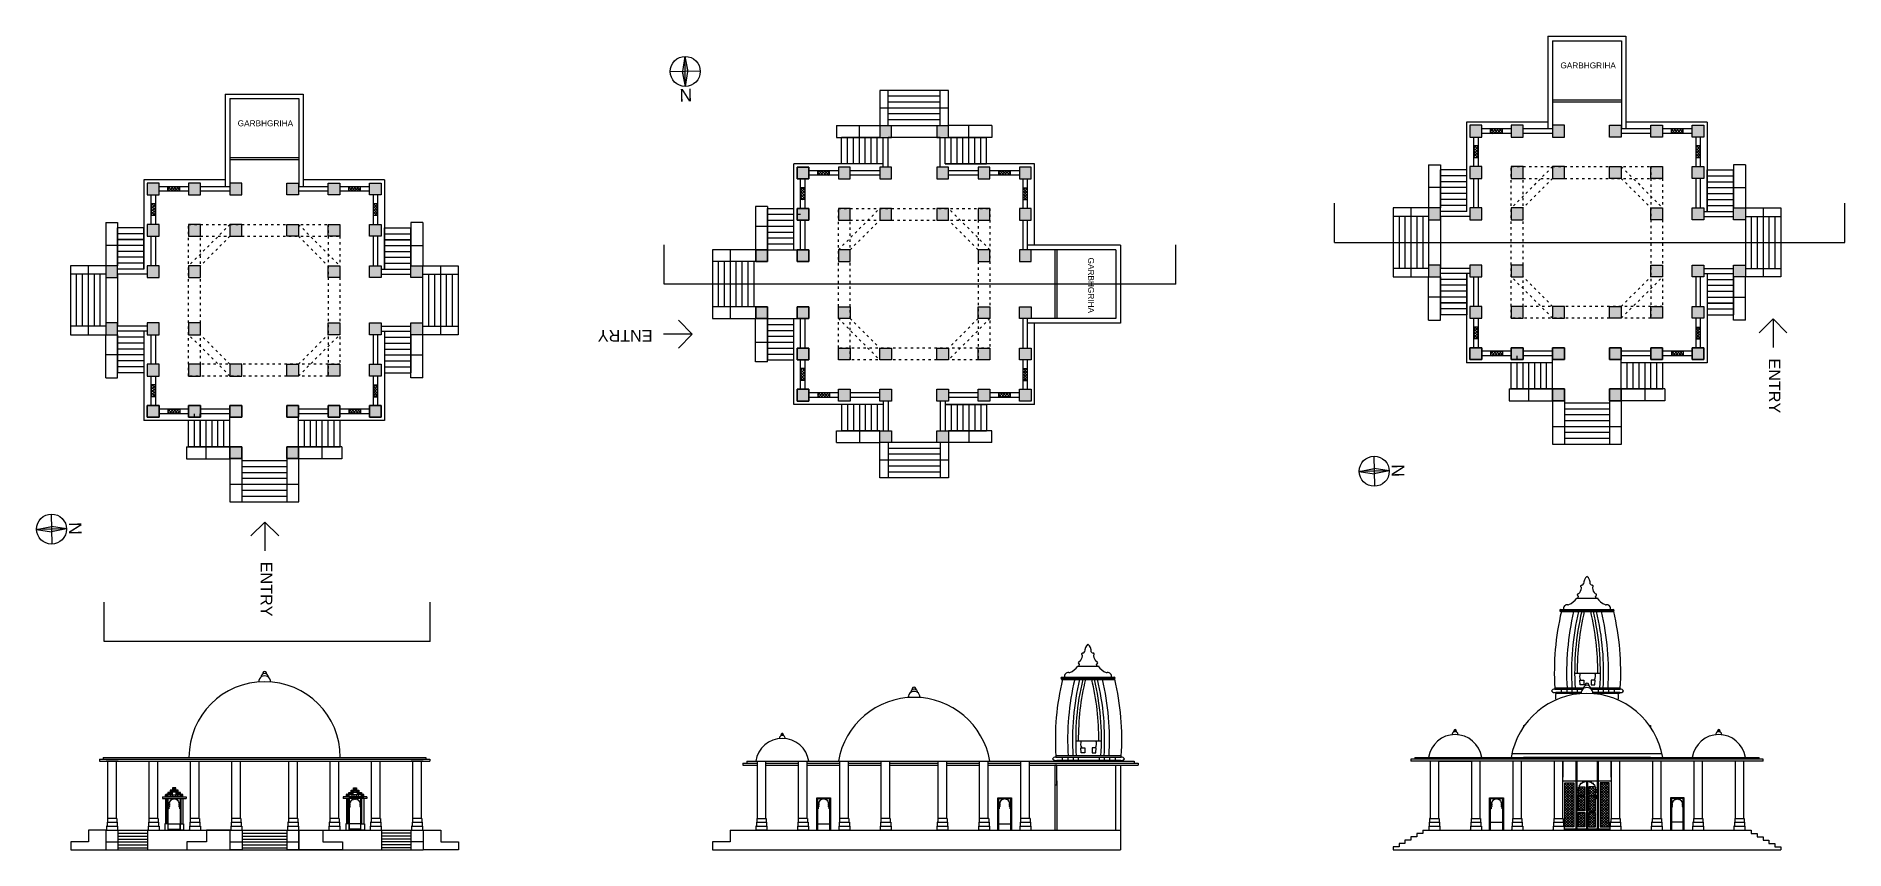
# Model space of a CAD drawing. Header units: millimetres. Extents: x 318 to 1307101, y -5787 to 348115.
# Drawn here: x 222844 to 314742, y 63016 to 104365 of the extents above; entities that cross this region are included whole.
import ezdxf
from ezdxf.enums import TextEntityAlignment as Align

# ---------------------------------------------------------------- set-up
doc = ezdxf.new("R2010")
doc.units = ezdxf.units.MM
doc.header["$LTSCALE"] = 10
doc.header["$MEASUREMENT"] = 0
doc.linetypes.add('ACAD_ISO03W100', pattern=[30, 12, -18])
for name, color, linetype in [('inner gumbaj', 7, 'Continuous'), ('shikara', 7, 'Continuous'), ('squar', 7, 'Continuous')]:
    doc.layers.add(name, color=color, linetype=linetype)
doc.styles.get("Standard").update_dxf_attribs({"font": 'arial.ttf'})

msp = doc.modelspace()

# ---------------------------------------------------------------- texts
at = {"char_height": 300, "attachment_point": 1}
for insert in [(300290, 103028), (233083, 100088)]:
    msp.add_mtext_dynamic_manual_height_columns('GARBHGRIHA', width=2511.84, gutter_width=1, heights=[0], dxfattribs=dict(at, insert=insert))
at = {"insert": (276594, 93113), "char_height": 300, "attachment_point": 1, "rotation": 270}
msp.add_mtext_dynamic_manual_height_columns('GARBHGRIHA', width=2511.84, gutter_width=1, heights=[0], dxfattribs=at)
at = {"ltscale": 10, "char_height": 588.2, "attachment_point": 1}
for insert, rotation in [((254164, 88846), 180), ((311469, 87986), 270), ((234841, 77658), 270)]:
    msp.add_mtext_dynamic_manual_height_columns('ENTRY', width=1349.95, gutter_width=0.586, heights=[0], dxfattribs=dict(at, insert=insert, rotation=rotation))

# ---------------------------------------------------------------- blocks, each defined once
blk = doc.blocks.new('A$C11DA3242')
at = {"lineweight": -3}
h = blk.add_hatch(color=256, dxfattribs=at)
h.paths.add_polyline_path([(7641, 15283), (7641, 7641), (8981, 7641)])
h.paths.add_polyline_path([(7641, 0), (7641, 7641), (6301, 7641)])
for p, q in [((7641, 15283), (6301, 7641)), ((7641, 15283), (7641, 0)), ((7641, 15283), (8981, 7641)), ((0, 7641), (15283, 7641)), ((7641, 0), (6301, 7641)), ((7641, 0), (8981, 7641))]:
    blk.add_line(p, q, dxfattribs=at)
blk.add_circle((7641, 7641), 7641, dxfattribs=at)
blk.add_text('N', height=6397, dxfattribs=at).set_placement((4329, 16514), (10783, 16514), align=Align.ALIGNED)

# ---------------------------------------------------------------- hatches: boundary and pattern name
at = {"ltscale": 10}
h = msp.add_hatch(color=256, dxfattribs=at)
h.dxf.hatch_style = 1
h.paths.add_polyline_path([(268602, 83715), (269202, 83715), (269202, 84315), (268602, 84315)])
h.paths.add_polyline_path([(265702, 83715), (266302, 83715), (266302, 84315), (265702, 84315)])
h.paths.add_polyline_path([(265702, 85818), (266302, 85818), (266302, 86418), (265702, 86418)])
h.paths.add_polyline_path([(268602, 85818), (269202, 85818), (269202, 86418), (268602, 86418)])
h.paths.add_polyline_path([(270702, 85818), (271302, 85818), (271302, 86418), (270702, 86418)])
h.paths.add_polyline_path([(272802, 85818), (273402, 85818), (273402, 86418), (272802, 86418)])
h.paths.add_polyline_path([(272802, 87918), (273402, 87918), (273402, 88518), (272802, 88518)])
h.paths.add_polyline_path([(272802, 90018), (273402, 90018), (273402, 90618), (272802, 90618)])
h.paths.add_polyline_path([(272802, 92908), (273402, 92908), (273402, 93508), (272802, 93508)])
h.paths.add_polyline_path([(272802, 95008), (273402, 95008), (273402, 95608), (272802, 95608)])
h.paths.add_polyline_path([(272802, 97108), (273402, 97108), (273402, 97708), (272802, 97708)])
h.paths.add_polyline_path([(270702, 97108), (271302, 97108), (271302, 97708), (270702, 97708)])
h.paths.add_polyline_path([(268602, 97108), (269202, 97108), (269202, 97708), (268602, 97708)])
h.paths.add_polyline_path([(268602, 99212), (269202, 99212), (269202, 99812), (268602, 99812)])
h.paths.add_polyline_path([(265702, 99212), (266302, 99212), (266302, 99812), (265702, 99812)])
h.paths.add_polyline_path([(265702, 97108), (266302, 97108), (266302, 97708), (265702, 97708)])
h.paths.add_polyline_path([(263602, 97108), (264202, 97108), (264202, 97708), (263602, 97708)])
h.paths.add_polyline_path([(261502, 97108), (262102, 97108), (262102, 97708), (261502, 97708)])
h.paths.add_polyline_path([(261502, 95008), (262102, 95008), (262102, 95608), (261502, 95608)])
h.paths.add_polyline_path([(261502, 92908), (262102, 92908), (262102, 93508), (261502, 93508)])
h.paths.add_polyline_path([(259402, 92908), (260002, 92908), (260002, 93508), (259402, 93508)])
h.paths.add_polyline_path([(259402, 90018), (260002, 90018), (260002, 90618), (259402, 90618)])
h.paths.add_polyline_path([(261502, 90018), (262102, 90018), (262102, 90618), (261502, 90618)])
h.paths.add_polyline_path([(261502, 87918), (262102, 87918), (262102, 88518), (261502, 88518)])
h.paths.add_polyline_path([(261502, 85818), (262102, 85818), (262102, 86418), (261502, 86418)])
h.paths.add_polyline_path([(263602, 85818), (264202, 85818), (264202, 86418), (263602, 86418)])
h.paths.add_polyline_path([(263602, 87918), (264202, 87918), (264202, 88518), (263602, 88518)])
h.paths.add_polyline_path([(265702, 87918), (266302, 87918), (266302, 88518), (265702, 88518)])
h.paths.add_polyline_path([(268602, 87918), (269202, 87918), (269202, 88518), (268602, 88518)])
h.paths.add_polyline_path([(270702, 87918), (271302, 87918), (271302, 88518), (270702, 88518)])
h.paths.add_polyline_path([(270702, 90018), (271302, 90018), (271302, 90618), (270702, 90618)])
h.paths.add_polyline_path([(270702, 92908), (271302, 92908), (271302, 93508), (270702, 93508)])
h.paths.add_polyline_path([(270702, 95008), (271302, 95008), (271302, 95608), (270702, 95608)])
h.paths.add_polyline_path([(268602, 95008), (269202, 95008), (269202, 95608), (268602, 95608)])
h.paths.add_polyline_path([(265702, 95008), (266302, 95008), (266302, 95608), (265702, 95608)])
h.paths.add_polyline_path([(263602, 92908), (264202, 92908), (264202, 93508), (263602, 93508)])
h.paths.add_polyline_path([(263602, 95008), (264202, 95008), (264202, 95608), (263602, 95608)])
h.paths.add_polyline_path([(263602, 90018), (264202, 90018), (264202, 90618), (263602, 90618)])
h = msp.add_hatch(color=256, dxfattribs=at)
h.dxf.hatch_style = 1
h.paths.add_polyline_path([(309688, 95035), (309688, 95635), (309088, 95635), (309088, 95035)])
h.paths.add_polyline_path([(309688, 92135), (309688, 92735), (309088, 92735), (309088, 92135)])
h.paths.add_polyline_path([(307585, 92135), (307585, 92735), (306985, 92735), (306985, 92135)])
h.paths.add_polyline_path([(307585, 95035), (307585, 95635), (306985, 95635), (306985, 95035)])
h.paths.add_polyline_path([(307585, 97135), (307585, 97735), (306985, 97735), (306985, 97135)])
h.paths.add_polyline_path([(307585, 99235), (307585, 99835), (306985, 99835), (306985, 99235)])
h.paths.add_polyline_path([(305485, 99235), (305485, 99835), (304885, 99835), (304885, 99235)])
h.paths.add_polyline_path([(303385, 99235), (303385, 99835), (302785, 99835), (302785, 99235)])
h.paths.add_polyline_path([(300495, 99235), (300495, 99835), (299895, 99835), (299895, 99235)])
h.paths.add_polyline_path([(298395, 99235), (298395, 99835), (297795, 99835), (297795, 99235)])
h.paths.add_polyline_path([(296295, 99235), (296295, 99835), (295695, 99835), (295695, 99235)])
h.paths.add_polyline_path([(296295, 97135), (296295, 97735), (295695, 97735), (295695, 97135)])
h.paths.add_polyline_path([(296295, 95035), (296295, 95635), (295695, 95635), (295695, 95035)])
h.paths.add_polyline_path([(294192, 95035), (294192, 95635), (293592, 95635), (293592, 95035)])
h.paths.add_polyline_path([(294192, 92135), (294192, 92735), (293592, 92735), (293592, 92135)])
h.paths.add_polyline_path([(296295, 92135), (296295, 92735), (295695, 92735), (295695, 92135)])
h.paths.add_polyline_path([(296295, 90035), (296295, 90635), (295695, 90635), (295695, 90035)])
h.paths.add_polyline_path([(296295, 87935), (296295, 88535), (295695, 88535), (295695, 87935)])
h.paths.add_polyline_path([(298395, 87935), (298395, 88535), (297795, 88535), (297795, 87935)])
h.paths.add_polyline_path([(300495, 87935), (300495, 88535), (299895, 88535), (299895, 87935)])
h.paths.add_polyline_path([(300495, 85835), (300495, 86435), (299895, 86435), (299895, 85835)])
h.paths.add_polyline_path([(303385, 85835), (303385, 86435), (302785, 86435), (302785, 85835)])
h.paths.add_polyline_path([(303385, 87935), (303385, 88535), (302785, 88535), (302785, 87935)])
h.paths.add_polyline_path([(305485, 87935), (305485, 88535), (304885, 88535), (304885, 87935)])
h.paths.add_polyline_path([(307585, 87935), (307585, 88535), (306985, 88535), (306985, 87935)])
h.paths.add_polyline_path([(307585, 90035), (307585, 90635), (306985, 90635), (306985, 90035)])
h.paths.add_polyline_path([(305485, 90035), (305485, 90635), (304885, 90635), (304885, 90035)])
h.paths.add_polyline_path([(305485, 92135), (305485, 92735), (304885, 92735), (304885, 92135)])
h.paths.add_polyline_path([(305485, 95035), (305485, 95635), (304885, 95635), (304885, 95035)])
h.paths.add_polyline_path([(305485, 97135), (305485, 97735), (304885, 97735), (304885, 97135)])
h.paths.add_polyline_path([(303385, 97135), (303385, 97735), (302785, 97735), (302785, 97135)])
h.paths.add_polyline_path([(300495, 97135), (300495, 97735), (299895, 97735), (299895, 97135)])
h.paths.add_polyline_path([(298395, 97135), (298395, 97735), (297795, 97735), (297795, 97135)])
h.paths.add_polyline_path([(298395, 95035), (298395, 95635), (297795, 95635), (297795, 95035)])
h.paths.add_polyline_path([(298395, 92135), (298395, 92735), (297795, 92735), (297795, 92135)])
h.paths.add_polyline_path([(300495, 90035), (300495, 90635), (299895, 90635), (299895, 90035)])
h.paths.add_polyline_path([(298395, 90035), (298395, 90635), (297795, 90635), (297795, 90035)])
h.paths.add_polyline_path([(303385, 90035), (303385, 90635), (302785, 90635), (302785, 90035)])
h = msp.add_hatch(dxfattribs=at)
h.set_pattern_fill('ANSI37', color=256, scale=800)
h.set_pattern_definition([(45, (218184.3, 38926.64), (-70.71068, 70.71068), []), (135, (218184.3, 38926.64), (-70.71068, -70.71068), [])])
h.paths.add_polyline_path([(296745, 99650), (296745, 99420), (297345, 99420), (297345, 99650)])
h.paths.add_polyline_path([(295877, 98185), (296107, 98185), (296107, 98785), (295877, 98785)])
h.paths.add_polyline_path([(296107, 89585), (295877, 89585), (295877, 88985), (296107, 88985)])
h.paths.add_polyline_path([(297345, 88120), (297345, 88350), (296745, 88350), (296745, 88120)])
h.paths.add_polyline_path([(306535, 88120), (306535, 88350), (305935, 88350), (305935, 88120)])
h.paths.add_polyline_path([(307400, 89585), (307170, 89585), (307170, 88985), (307400, 88985)])
h = msp.add_hatch(dxfattribs=at)
h.set_pattern_fill('ANSI37', color=256, scale=800)
h.set_pattern_definition([(45, (222665.62, 38926.64), (-70.71068, 70.71068), []), (135, (222665.62, 38926.64), (-70.71068, -70.71068), [])])
h.paths.add_polyline_path([(306535, 99420), (306535, 99650), (305935, 99650), (305935, 99420)])
h.paths.add_polyline_path([(307400, 98785), (307170, 98785), (307170, 98185), (307400, 98185)])
h = msp.add_hatch(dxfattribs=at)
h.set_pattern_fill('ANSI37', color=256, scale=800, angle=-90)
h.set_pattern_definition([(315, (212493.2, 175218.8), (70.71068, 70.71068), []), (45, (212493.2, 175218.8), (-70.71068, 70.71068), [])])
h.paths.add_polyline_path([(273217, 96658), (272987, 96658), (272987, 96058), (273217, 96058)])
h.paths.add_polyline_path([(271752, 97527), (271752, 97297), (272352, 97297), (272352, 97527)])
h.paths.add_polyline_path([(263152, 97297), (263152, 97527), (262552, 97527), (262552, 97297)])
h.paths.add_polyline_path([(261687, 96058), (261917, 96058), (261917, 96658), (261687, 96658)])
h.paths.add_polyline_path([(261687, 86868), (261917, 86868), (261917, 87468), (261687, 87468)])
h.paths.add_polyline_path([(263152, 86003), (263152, 86233), (262552, 86233), (262552, 86003)])
h = msp.add_hatch(color=256, dxfattribs=at)
h.dxf.hatch_style = 1
h.paths.add_polyline_path([(242480, 92095), (242480, 92695), (241880, 92695), (241880, 92095)])
h.paths.add_polyline_path([(242480, 89195), (242480, 89795), (241880, 89795), (241880, 89195)])
h.paths.add_polyline_path([(240377, 89195), (240377, 89795), (239777, 89795), (239777, 89195)])
h.paths.add_polyline_path([(240377, 92095), (240377, 92695), (239777, 92695), (239777, 92095)])
h.paths.add_polyline_path([(240377, 94195), (240377, 94795), (239777, 94795), (239777, 94195)])
h.paths.add_polyline_path([(240377, 96295), (240377, 96895), (239777, 96895), (239777, 96295)])
h.paths.add_polyline_path([(238277, 96295), (238277, 96895), (237677, 96895), (237677, 96295)])
h.paths.add_polyline_path([(236177, 96295), (236177, 96895), (235577, 96895), (235577, 96295)])
h.paths.add_polyline_path([(233287, 96295), (233287, 96895), (232687, 96895), (232687, 96295)])
h.paths.add_polyline_path([(231187, 96295), (231187, 96895), (230587, 96895), (230587, 96295)])
h.paths.add_polyline_path([(229087, 96295), (229087, 96895), (228487, 96895), (228487, 96295)])
h.paths.add_polyline_path([(229087, 94195), (229087, 94795), (228487, 94795), (228487, 94195)])
h.paths.add_polyline_path([(229087, 92095), (229087, 92695), (228487, 92695), (228487, 92095)])
h.paths.add_polyline_path([(226984, 92095), (226984, 92695), (226384, 92695), (226384, 92095)])
h.paths.add_polyline_path([(226984, 89195), (226984, 89795), (226384, 89795), (226384, 89195)])
h.paths.add_polyline_path([(229087, 89195), (229087, 89795), (228487, 89795), (228487, 89195)])
h.paths.add_polyline_path([(229087, 87095), (229087, 87695), (228487, 87695), (228487, 87095)])
h.paths.add_polyline_path([(229087, 84995), (229087, 85595), (228487, 85595), (228487, 84995)])
h.paths.add_polyline_path([(231187, 84995), (231187, 85595), (230587, 85595), (230587, 84995)])
h.paths.add_polyline_path([(233287, 84995), (233287, 85595), (232687, 85595), (232687, 84995)])
h.paths.add_polyline_path([(233287, 82895), (233287, 83495), (232687, 83495), (232687, 82895)])
h.paths.add_polyline_path([(236177, 82895), (236177, 83495), (235577, 83495), (235577, 82895)])
h.paths.add_polyline_path([(236177, 84995), (236177, 85595), (235577, 85595), (235577, 84995)])
h.paths.add_polyline_path([(238277, 84995), (238277, 85595), (237677, 85595), (237677, 84995)])
h.paths.add_polyline_path([(240377, 84995), (240377, 85595), (239777, 85595), (239777, 84995)])
h.paths.add_polyline_path([(240377, 87095), (240377, 87695), (239777, 87695), (239777, 87095)])
h.paths.add_polyline_path([(238277, 87095), (238277, 87695), (237677, 87695), (237677, 87095)])
h.paths.add_polyline_path([(238277, 89195), (238277, 89795), (237677, 89795), (237677, 89195)])
h.paths.add_polyline_path([(238277, 92095), (238277, 92695), (237677, 92695), (237677, 92095)])
h.paths.add_polyline_path([(238277, 94195), (238277, 94795), (237677, 94795), (237677, 94195)])
h.paths.add_polyline_path([(236177, 94195), (236177, 94795), (235577, 94795), (235577, 94195)])
h.paths.add_polyline_path([(233287, 94195), (233287, 94795), (232687, 94795), (232687, 94195)])
h.paths.add_polyline_path([(231187, 94195), (231187, 94795), (230587, 94795), (230587, 94195)])
h.paths.add_polyline_path([(231187, 92095), (231187, 92695), (230587, 92695), (230587, 92095)])
h.paths.add_polyline_path([(231187, 89195), (231187, 89795), (230587, 89795), (230587, 89195)])
h.paths.add_polyline_path([(233287, 87095), (233287, 87695), (232687, 87695), (232687, 87095)])
h.paths.add_polyline_path([(231187, 87095), (231187, 87695), (230587, 87695), (230587, 87095)])
h.paths.add_polyline_path([(236177, 87095), (236177, 87695), (235577, 87695), (235577, 87095)])
h = msp.add_hatch(dxfattribs=at)
h.set_pattern_fill('ANSI37', color=256, scale=800)
h.set_pattern_definition([(45, (150976.65, 35986.82), (-70.71068, 70.71068), []), (135, (150976.65, 35986.82), (-70.71068, -70.71068), [])])
h.paths.add_polyline_path([(229537, 96710), (229537, 96480), (230137, 96480), (230137, 96710)])
h.paths.add_polyline_path([(228669, 95245), (228899, 95245), (228899, 95845), (228669, 95845)])
h.paths.add_polyline_path([(228899, 86645), (228669, 86645), (228669, 86045), (228899, 86045)])
h.paths.add_polyline_path([(230137, 85180), (230137, 85410), (229537, 85410), (229537, 85180)])
h.paths.add_polyline_path([(239327, 85180), (239327, 85410), (238727, 85410), (238727, 85180)])
h.paths.add_polyline_path([(240192, 86645), (239962, 86645), (239962, 86045), (240192, 86045)])
h = msp.add_hatch(dxfattribs=at)
h.set_pattern_fill('ANSI37', color=256, scale=800)
h.set_pattern_definition([(45, (155457.97, 35986.82), (-70.71068, 70.71068), []), (135, (155457.97, 35986.82), (-70.71068, -70.71068), [])])
h.paths.add_polyline_path([(239327, 96480), (239327, 96710), (238727, 96710), (238727, 96480)])
h.paths.add_polyline_path([(240192, 95845), (239962, 95845), (239962, 95245), (240192, 95245)])
h = msp.add_hatch(dxfattribs=at)
h.set_pattern_fill('ANSI37', color=256, scale=800, angle=-90)
h.set_pattern_definition([(315, (212493.2, 170737.48), (70.71068, 70.71068), []), (45, (212493.2, 170737.48), (-70.71068, 70.71068), [])])
h.paths.add_polyline_path([(272987, 86868), (273217, 86868), (273217, 87468), (272987, 87468)])
h.paths.add_polyline_path([(272352, 86003), (272352, 86233), (271752, 86233), (271752, 86003)])
h = msp.add_hatch(dxfattribs=at)
h.set_pattern_fill('ANSI37', color=256, scale=750)
h.set_pattern_definition([(45, (-47616.57, 3377.58), (-66.29126, 66.29126), []), (135, (-47616.57, 3377.58), (-66.29126, -66.29126), [])])
h.paths.add_polyline_path([(302765, 66416), (302310, 66416), (302310, 64186), (302765, 64186)])
h.paths.add_polyline_path([(300970, 66416), (300515, 66416), (300515, 64186), (300970, 64186)])
h.paths.add_polyline_path([(301540, 65735), (301200, 65735), (301200, 65005), (301540, 65005)])
h.paths.add_polyline_path([(301540, 66209), (301245, 66209), (301241, 66201, 0.317865), (301200, 66187), (301200, 66143, 0.193399), (301224, 66129), (301220, 66094, 0.135753), (301200, 66091), (301200, 66022, 0.087912), (301213, 66019), (301212, 65981, 0.077115), (301200, 65980), (301200, 65909, 0.077115), (301212, 65907), (301212, 65827), (301200, 65827), (301200, 65779), (301540, 65779)])
h.paths.add_polyline_path([(302059, 66137), (302063, 66098, -1.05529), (302069, 66022), (302069, 65979, -1.159099), (302067, 65907), (302067, 65825), (302086, 65825), (302086, 65790), (302080, 65779), (301740, 65779), (301740, 66209), (302034, 66209, -1.112023)])
h.paths.add_polyline_path([(302080, 65735), (301740, 65735), (301740, 65005), (302080, 65005)])
h.paths.add_polyline_path([(302080, 64916), (301740, 64916), (301740, 64186), (302080, 64186)])
h.paths.add_polyline_path([(301537, 64916), (301197, 64916), (301197, 64186), (301537, 64186)])

# ---------------------------------------------------------------- linework, layer by layer
for p, q in [((299660, 104365), (303620, 104365)), ((299660, 104365), (299660, 99650)), ((299890, 104135), (303390, 104135)), ((299890, 104135), (299890, 99650)), ((303390, 104135), (303390, 99650)), ((303620, 104365), (303620, 99650)), ((232452, 101425), (236412, 101425)), ((232452, 101425), (232452, 96710)), ((232682, 101195), (236182, 101195)), ((232682, 101195), (232682, 96710)), ((236182, 101195), (236182, 96710)), ((236412, 101425), (236412, 96710)), ((265702, 101612), (265702, 99817)), ((265707, 101459), (265702, 101459)), ((269202, 99817), (269202, 101612)), ((299890, 101135), (303390, 101135)), ((299890, 101035), (303390, 101035)), ((264669, 97873), (264669, 99817)), ((270234, 97873), (270234, 99817)), ((295527, 100000), (295527, 95462)), ((299660, 100000), (295527, 100000)), ((297795, 99650), (296295, 99650)), ((297795, 99420), (296295, 99420)), ((296745, 99420), (296745, 99650)), ((297345, 99420), (297345, 99650)), ((299660, 100000), (298395, 100000)), ((299895, 99650), (298395, 99650)), ((299895, 99420), (298395, 99420)), ((304885, 99650), (303385, 99650)), ((304885, 99420), (303385, 99420)), ((307750, 100000), (303620, 100000)), ((307750, 100000), (305485, 100000)), ((306985, 99650), (305485, 99650)), ((306985, 99420), (305485, 99420)), ((305935, 99420), (305935, 99650)), ((306535, 99420), (306535, 99650)), ((307750, 100000), (307750, 97735)), ((307750, 100000), (307750, 95462)), ((263502, 99212), (265702, 99212)), ((263769, 97873), (263769, 99212)), ((264069, 97873), (264069, 99208)), ((264369, 97873), (264369, 99208)), ((264969, 97873), (264969, 99208)), ((265269, 97873), (265269, 99208)), ((265569, 97873), (265569, 99208)), ((271402, 99212), (269202, 99212)), ((269334, 97873), (269334, 99208)), ((269634, 97873), (269634, 99208)), ((269934, 97873), (269934, 99208)), ((270234, 97873), (270234, 99208)), ((270534, 97873), (270534, 99208)), ((270834, 97873), (270834, 99208)), ((271134, 97873), (271134, 99212)), ((295877, 99235), (295877, 97735)), ((296107, 98785), (295877, 98785)), ((296107, 99235), (296107, 97735)), ((307170, 99235), (307170, 97735)), ((307400, 98785), (307170, 98785)), ((307400, 99235), (307400, 97735)), ((232682, 98195), (236182, 98195)), ((232682, 98095), (236182, 98095)), ((265875, 97877), (261337, 97877)), ((263602, 97877), (261337, 97877)), ((261337, 93513), (261337, 97877)), ((261337, 95608), (261337, 97877)), ((263602, 97527), (262102, 97527)), ((262552, 97297), (262552, 97527)), ((263152, 97297), (263152, 97527)), ((265702, 97877), (264202, 97877)), ((265702, 97527), (264202, 97527)), ((273567, 97877), (269029, 97877)), ((270702, 97877), (269202, 97877)), ((270702, 97527), (269202, 97527)), ((272802, 97527), (271302, 97527)), ((271752, 97297), (271752, 97527)), ((272352, 97297), (272352, 97527)), ((273567, 93743), (273567, 97877)), ((294192, 97835), (294192, 95635)), ((295530, 97568), (294192, 97568)), ((296107, 98185), (295877, 98185)), ((307400, 98185), (307170, 98185)), ((307750, 97568), (309088, 97568)), ((309088, 97835), (309088, 95635)), ((228319, 97060), (228319, 92523)), ((232452, 97060), (228319, 97060)), ((230587, 96710), (229087, 96710)), ((229537, 96480), (229537, 96710)), ((230137, 96480), (230137, 96710)), ((232452, 97060), (231187, 97060)), ((232687, 96710), (231187, 96710)), ((237677, 96710), (236177, 96710)), ((240542, 97060), (236412, 97060)), ((240542, 97060), (238277, 97060)), ((239777, 96710), (238277, 96710)), ((238727, 96480), (238727, 96710)), ((239327, 96480), (239327, 96710)), ((240542, 97060), (240542, 94795)), ((240542, 97060), (240542, 92523)), ((261687, 95608), (261687, 97108)), ((261917, 96658), (261687, 96658)), ((261917, 95608), (261917, 97108)), ((263602, 97297), (262102, 97297)), ((265702, 97297), (264202, 97297)), ((270702, 97297), (269202, 97297)), ((272802, 97297), (271302, 97297)), ((272987, 95608), (272987, 97108)), ((272987, 96658), (273217, 96658)), ((273217, 95608), (273217, 97108)), ((295530, 96668), (293586, 96668)), ((295530, 97268), (294195, 97268)), ((295530, 96968), (294195, 96968)), ((295530, 96668), (294195, 96668)), ((295527, 97135), (295527, 95635)), ((295877, 97135), (295877, 95635)), ((296107, 97135), (296107, 95635)), ((307170, 97135), (307170, 95635)), ((307400, 97135), (307400, 95635)), ((307750, 97268), (309085, 97268)), ((307750, 97135), (307750, 95635)), ((307750, 96968), (309085, 96968)), ((307750, 96668), (309085, 96668)), ((307750, 96668), (309693, 96668)), ((228669, 96295), (228669, 94795)), ((228899, 95845), (228669, 95845)), ((228899, 96295), (228899, 94795)), ((230587, 96480), (229087, 96480)), ((232687, 96480), (231187, 96480)), ((237677, 96480), (236177, 96480)), ((239777, 96480), (238277, 96480)), ((239962, 96295), (239962, 94795)), ((240192, 95845), (239962, 95845)), ((240192, 96295), (240192, 94795)), ((259397, 95713), (259397, 93513)), ((260002, 95613), (261337, 95613)), ((261917, 96058), (261687, 96058)), ((272987, 96058), (273217, 96058)), ((293586, 95635), (291792, 95635)), ((295530, 96368), (294195, 96368)), ((295530, 96068), (294195, 96068)), ((295530, 95768), (294195, 95768)), ((307750, 96368), (309085, 96368)), ((307750, 96068), (309085, 96068)), ((307750, 95768), (309085, 95768)), ((309693, 95635), (311488, 95635)), ((226984, 94895), (226984, 92695)), ((228899, 95245), (228669, 95245)), ((240192, 95245), (239962, 95245)), ((241880, 94895), (241880, 92695)), ((259397, 94713), (261337, 94713)), ((260002, 95313), (261337, 95313)), ((260002, 95013), (261337, 95013)), ((261502, 95313), (261687, 95313)), ((261502, 95013), (261687, 95013)), ((261687, 93508), (261687, 95008)), ((261917, 93508), (261917, 95008)), ((272987, 93508), (272987, 95008)), ((273217, 93508), (273217, 95008)), ((273567, 93743), (273567, 95008)), ((228322, 94628), (226984, 94628)), ((228322, 94328), (226987, 94328)), ((228322, 94028), (226987, 94028)), ((228319, 94195), (228319, 92695)), ((228669, 94195), (228669, 92695)), ((228899, 94195), (228899, 92695)), ((239962, 94195), (239962, 92695)), ((240192, 94195), (240192, 92695)), ((240542, 94628), (241880, 94628)), ((240542, 94328), (241877, 94328)), ((240542, 94195), (240542, 92695)), ((240542, 94028), (241877, 94028)), ((260002, 94413), (261337, 94413)), ((260002, 94113), (261337, 94113)), ((260002, 93813), (261337, 93813)), ((277932, 93743), (273217, 93743)), ((277932, 93743), (277932, 89783)), ((228322, 93728), (226379, 93728)), ((228322, 93728), (226987, 93728)), ((228322, 93428), (226987, 93428)), ((228322, 93128), (226987, 93128)), ((228322, 92828), (226987, 92828)), ((240542, 93728), (241877, 93728)), ((240542, 93728), (242485, 93728)), ((240542, 93428), (241877, 93428)), ((240542, 93128), (241877, 93128)), ((240542, 92828), (241877, 92828)), ((259444, 93513), (257202, 93513)), ((257202, 93513), (257202, 90013)), ((257502, 93513), (257502, 93508)), ((257502, 92908), (257502, 90618)), ((257802, 93513), (257802, 93508)), ((257802, 92908), (257802, 90618)), ((258102, 93513), (258102, 90013)), ((258102, 92908), (258102, 90618)), ((258402, 92908), (258402, 90618)), ((258702, 92908), (258702, 90618)), ((259002, 92908), (259002, 90618)), ((259302, 92908), (259302, 90618)), ((277702, 93513), (273217, 93513)), ((274602, 93513), (274602, 90013)), ((274702, 93513), (274702, 90013)), ((277702, 93513), (277702, 90013)), ((226379, 92695), (224584, 92695)), ((242485, 92695), (244280, 92695)), ((291792, 92135), (293586, 92135)), ((291944, 92140), (291944, 92135)), ((294192, 89935), (294192, 92135)), ((295530, 92003), (294195, 92003)), ((295527, 92308), (295527, 87770)), ((295527, 92135), (295527, 90635)), ((295877, 92135), (295877, 90635)), ((296107, 92135), (296107, 90635)), ((307170, 92135), (307170, 90635)), ((307400, 92135), (307400, 90635)), ((307750, 92308), (307750, 87770)), ((307750, 92003), (309085, 92003)), ((309088, 89935), (309088, 92135)), ((311488, 92135), (309693, 92135)), ((311335, 92140), (311335, 92135)), ((295530, 91103), (293586, 91103)), ((295530, 91703), (294195, 91703)), ((295530, 91403), (294195, 91403)), ((307750, 91703), (309085, 91703)), ((307750, 91403), (309085, 91403)), ((307750, 91103), (309085, 91103)), ((307750, 91103), (309693, 91103)), ((295530, 90203), (294192, 90203)), ((295530, 90803), (294195, 90803)), ((295530, 90503), (294195, 90503)), ((307750, 90803), (309085, 90803)), ((307750, 90503), (309085, 90503)), ((307750, 90203), (309088, 90203)), ((224584, 89195), (226379, 89195)), ((224736, 89200), (224736, 89195)), ((226984, 86995), (226984, 89195)), ((228319, 89368), (228319, 84830)), ((228319, 89195), (228319, 87695)), ((228669, 89195), (228669, 87695)), ((228899, 89195), (228899, 87695)), ((239962, 89195), (239962, 87695)), ((240192, 89195), (240192, 87695)), ((240542, 89368), (240542, 84830)), ((241880, 86995), (241880, 89195)), ((244280, 89195), (242485, 89195)), ((244128, 89200), (244128, 89195)), ((257202, 90013), (259444, 90013)), ((257502, 90018), (257502, 90013)), ((257802, 90018), (257802, 90013)), ((259397, 87813), (259397, 90013)), ((260002, 89713), (261337, 89713)), ((260002, 89413), (261337, 89413)), ((261337, 85653), (261337, 90013)), ((261687, 88518), (261687, 90018)), ((261917, 88518), (261917, 90018)), ((272987, 88518), (272987, 90018)), ((273217, 88518), (273217, 90018)), ((277702, 90013), (273217, 90013)), ((277932, 89783), (273217, 89783)), ((273567, 85653), (273567, 89783)), ((295527, 90035), (295527, 87770)), ((295877, 90035), (295877, 88535)), ((296107, 89585), (295877, 89585)), ((296107, 90035), (296107, 88535)), ((307170, 90035), (307170, 88535)), ((307170, 89585), (307400, 89585)), ((307400, 90035), (307400, 88535)), ((228322, 89063), (226987, 89063)), ((228322, 88763), (226987, 88763)), ((228322, 88463), (226987, 88463)), ((240542, 89063), (241877, 89063)), ((240542, 88763), (241877, 88763)), ((240542, 88463), (241877, 88463)), ((259397, 88813), (261337, 88813)), ((260002, 89113), (261337, 89113)), ((260002, 88813), (261337, 88813)), ((260002, 88513), (261337, 88513)), ((296107, 88985), (295877, 88985)), ((297795, 88350), (296295, 88350)), ((296745, 88350), (296745, 88120)), ((297345, 88350), (297345, 88120)), ((299895, 88350), (298395, 88350)), ((304885, 88350), (303385, 88350)), ((306985, 88350), (305485, 88350)), ((305935, 88350), (305935, 88120)), ((306535, 88350), (306535, 88120)), ((307170, 88985), (307400, 88985)), ((228322, 88163), (226379, 88163)), ((228322, 87863), (226987, 87863)), ((228322, 87563), (226987, 87563)), ((240542, 88163), (241877, 88163)), ((240542, 88163), (242485, 88163)), ((240542, 87863), (241877, 87863)), ((240542, 87563), (241877, 87563)), ((260002, 88213), (261337, 88213)), ((260002, 87913), (261337, 87913)), ((261687, 86418), (261687, 87918)), ((261917, 87468), (261687, 87468)), ((261917, 86418), (261917, 87918)), ((272987, 86418), (272987, 87918)), ((272987, 87468), (273217, 87468)), ((273217, 86418), (273217, 87918)), ((273567, 85653), (273567, 87918)), ((299890, 87770), (295527, 87770)), ((297795, 87770), (295527, 87770)), ((297795, 88120), (296295, 88120)), ((297790, 86435), (297790, 87770)), ((298090, 87935), (298090, 88120)), ((298090, 86435), (298090, 87770)), ((298390, 87935), (298390, 88120)), ((298390, 86435), (298390, 87770)), ((299895, 88120), (298395, 88120)), ((298690, 85830), (298690, 87770)), ((298990, 86435), (298990, 87770)), ((299290, 86435), (299290, 87770)), ((299590, 86435), (299590, 87770)), ((304885, 88120), (303385, 88120)), ((307750, 87770), (303390, 87770)), ((303690, 86435), (303690, 87770)), ((303990, 86435), (303990, 87770)), ((304290, 86435), (304290, 87770)), ((304590, 86435), (304590, 87770)), ((304590, 85830), (304590, 87770)), ((304890, 86435), (304890, 87770)), ((305190, 86435), (305190, 87770)), ((306985, 88120), (305485, 88120)), ((305490, 86435), (305490, 87770)), ((228322, 87263), (226984, 87263)), ((228319, 87095), (228319, 84830)), ((228669, 87095), (228669, 85595)), ((228899, 86645), (228669, 86645)), ((228899, 87095), (228899, 85595)), ((239962, 87095), (239962, 85595)), ((239962, 86645), (240192, 86645)), ((240192, 87095), (240192, 85595)), ((240542, 87263), (241880, 87263)), ((261917, 86868), (261687, 86868)), ((272987, 86868), (273217, 86868)), ((228899, 86045), (228669, 86045)), ((239962, 86045), (240192, 86045)), ((265875, 85653), (261337, 85653)), ((263602, 86233), (262102, 86233)), ((263602, 86003), (262102, 86003)), ((262552, 86233), (262552, 86003)), ((263152, 86233), (263152, 86003)), ((263769, 85653), (263769, 84315)), ((264069, 85653), (264069, 84318)), ((265702, 86233), (264202, 86233)), ((265702, 86003), (264202, 86003)), ((264369, 85653), (264369, 84318)), ((264669, 85653), (264669, 84318)), ((264669, 85653), (264669, 83710)), ((264969, 85653), (264969, 84318)), ((265269, 85653), (265269, 84318)), ((265569, 85653), (265569, 84318)), ((273567, 85653), (269029, 85653)), ((270702, 86233), (269202, 86233)), ((270702, 86003), (269202, 86003)), ((270702, 85653), (269202, 85653)), ((269334, 85653), (269334, 84318)), ((269634, 85653), (269634, 84318)), ((269934, 85653), (269934, 84318)), ((270234, 85653), (270234, 84318)), ((270234, 85653), (270234, 83710)), ((270534, 85653), (270534, 84318)), ((270834, 85653), (270834, 84318)), ((271134, 85653), (271134, 84315)), ((272802, 86233), (271302, 86233)), ((272802, 86003), (271302, 86003)), ((273567, 85653), (271302, 85653)), ((271752, 86003), (271752, 86233)), ((272352, 86003), (272352, 86233)), ((297690, 85830), (299890, 85830)), ((299890, 85878), (299890, 83635)), ((300495, 85735), (302785, 85735)), ((303390, 83635), (303390, 85878)), ((305590, 85830), (303390, 85830)), ((232682, 84830), (228319, 84830)), ((230587, 84830), (228319, 84830)), ((230587, 85410), (229087, 85410)), ((230587, 85180), (229087, 85180)), ((229537, 85410), (229537, 85180)), ((230137, 85410), (230137, 85180)), ((230582, 83495), (230582, 84830)), ((230882, 84995), (230882, 85180)), ((230882, 83495), (230882, 84830)), ((231182, 84995), (231182, 85180)), ((231182, 83495), (231182, 84830)), ((232687, 85410), (231187, 85410)), ((232687, 85180), (231187, 85180)), ((231482, 82890), (231482, 84830)), ((231782, 83495), (231782, 84830)), ((232082, 83495), (232082, 84830)), ((232382, 83495), (232382, 84830)), ((237677, 85410), (236177, 85410)), ((237677, 85180), (236177, 85180)), ((240542, 84830), (236182, 84830)), ((236482, 83495), (236482, 84830)), ((236782, 83495), (236782, 84830)), ((237082, 83495), (237082, 84830)), ((237382, 83495), (237382, 84830)), ((237382, 82890), (237382, 84830)), ((237682, 83495), (237682, 84830)), ((237982, 83495), (237982, 84830)), ((239777, 85410), (238277, 85410)), ((239777, 85180), (238277, 85180)), ((238282, 83495), (238282, 84830)), ((238727, 85410), (238727, 85180)), ((239327, 85410), (239327, 85180)), ((300495, 85435), (302785, 85435)), ((300495, 85135), (302785, 85135)), ((300495, 84835), (302785, 84835)), ((263502, 84315), (265702, 84315)), ((265702, 81915), (265702, 83710)), ((271402, 84315), (269202, 84315)), ((269202, 83710), (269202, 81915)), ((299890, 84535), (303390, 84535)), ((299890, 84235), (299895, 84235)), ((299890, 83935), (299895, 83935)), ((299890, 83635), (303390, 83635)), ((300495, 84535), (302785, 84535)), ((300495, 84235), (302785, 84235)), ((300495, 83935), (302785, 83935)), ((303385, 84235), (303390, 84235)), ((303385, 83935), (303390, 83935)), ((230482, 82890), (232682, 82890)), ((232682, 82938), (232682, 80695)), ((233287, 82795), (235577, 82795)), ((236182, 80695), (236182, 82938)), ((238382, 82890), (236182, 82890)), ((233287, 82495), (235577, 82495)), ((233287, 82195), (235577, 82195)), ((233287, 81895), (235577, 81895)), ((265707, 82068), (265702, 82068)), ((232682, 81595), (236182, 81595)), ((232682, 81295), (232687, 81295)), ((232682, 80995), (232687, 80995)), ((233287, 81595), (235577, 81595)), ((233287, 81295), (235577, 81295)), ((233287, 80995), (235577, 80995)), ((236177, 81295), (236182, 81295)), ((236177, 80995), (236182, 80995)), ((232682, 80695), (236182, 80695))]:
    msp.add_line(p, q)
for p, q in [((269202, 101612), (265702, 101612)), ((266129, 99812), (266129, 101612)), ((268775, 101312), (266129, 101312)), ((268602, 101612), (266302, 101612)), ((268775, 99812), (268775, 101612)), ((269202, 100712), (265702, 100712)), ((268775, 101012), (266129, 101012)), ((268775, 100412), (266129, 100412)), ((263502, 99817), (265702, 99817)), ((263502, 99817), (263502, 99212)), ((268775, 100112), (266129, 100112)), ((268775, 99812), (266129, 99812)), ((271402, 99817), (269202, 99817)), ((271402, 99817), (271402, 99212)), ((265702, 99212), (263769, 99212)), ((264375, 97873), (264375, 99208)), ((268775, 99212), (266129, 99212)), ((269202, 99212), (271134, 99212)), ((270529, 97873), (270529, 99208)), ((265875, 97873), (263769, 97873)), ((269029, 97873), (271134, 97873)), ((293586, 97835), (293586, 95635)), ((293586, 97835), (294192, 97835)), ((294192, 95635), (294192, 97568)), ((295530, 95462), (295530, 97568)), ((307750, 95462), (307750, 97568)), ((309693, 97835), (309088, 97835)), ((309088, 95635), (309088, 97568)), ((309693, 97835), (309693, 95635)), ((295530, 96962), (294195, 96962)), ((307750, 96962), (309085, 96962)), ((260002, 95713), (259397, 95713)), ((260002, 95713), (260002, 93513)), ((260002, 93508), (260002, 95613)), ((288819, 93885), (288819, 95885)), ((291792, 95635), (291792, 92135)), ((292692, 95635), (292692, 92135)), ((309088, 95635), (309088, 95985)), ((310588, 95635), (310588, 92135)), ((311488, 95635), (311488, 92135)), ((314742, 93885), (314742, 95885)), ((226379, 94895), (226379, 92695)), ((226379, 94895), (226984, 94895)), ((242485, 94895), (241880, 94895)), ((242485, 94895), (242485, 92695)), ((260002, 95008), (261337, 95008)), ((293592, 95208), (291792, 95208)), ((291792, 95035), (291792, 92735)), ((292092, 95208), (292092, 92562)), ((292392, 95208), (292392, 92562)), ((292992, 95208), (292992, 92562)), ((293292, 95208), (293292, 92562)), ((293592, 95208), (293592, 92562)), ((294192, 95208), (294192, 92562)), ((309688, 95208), (309688, 92562)), ((309688, 95208), (311488, 95208)), ((309688, 95208), (310038, 95208)), ((309688, 95208), (311488, 95208)), ((309988, 95208), (309988, 92562)), ((310288, 95208), (310288, 92562)), ((310888, 95208), (310888, 92562)), ((311188, 95208), (311188, 92562)), ((311488, 95035), (311488, 92735)), ((226984, 92695), (226984, 94628)), ((228322, 94023), (226987, 94023)), ((228322, 92523), (228322, 94628)), ((240542, 92523), (240542, 94628)), ((240542, 94023), (241877, 94023)), ((241880, 92695), (241880, 94628)), ((254758, 91763), (254758, 93763)), ((280750, 91763), (280750, 93763)), ((288819, 93885), (314742, 93885)), ((241880, 92695), (241880, 93045)), ((259402, 92908), (257202, 92908)), ((259444, 93513), (261502, 93513)), ((224584, 92695), (224584, 89195)), ((226384, 92268), (224584, 92268)), ((224584, 92095), (224584, 89795)), ((224884, 92268), (224884, 89623)), ((225184, 92268), (225184, 89623)), ((225484, 92695), (225484, 89195)), ((225784, 92268), (225784, 89623)), ((226084, 92268), (226084, 89623)), ((226384, 92268), (226384, 89623)), ((226984, 92268), (226984, 89623)), ((242480, 92268), (242480, 89623)), ((242480, 92268), (244280, 92268)), ((242480, 92268), (242830, 92268)), ((242480, 92268), (244280, 92268)), ((242780, 92268), (242780, 89623)), ((243080, 92268), (243080, 89623)), ((243380, 92695), (243380, 89195)), ((243680, 92268), (243680, 89623)), ((243980, 92268), (243980, 89623)), ((244280, 92695), (244280, 89195)), ((244280, 92095), (244280, 89795)), ((293592, 92562), (291792, 92562)), ((293586, 89935), (293586, 92135)), ((294192, 92135), (294192, 90203)), ((295530, 92308), (295530, 90203)), ((307750, 92308), (307750, 90203)), ((309088, 92135), (309088, 90203)), ((309688, 92562), (311488, 92562)), ((309688, 92562), (311488, 92562)), ((309693, 89935), (309693, 92135)), ((280750, 91763), (254758, 91763)), ((259402, 90618), (257202, 90618)), ((295530, 90808), (294195, 90808)), ((307750, 90808), (309085, 90808)), ((226384, 89623), (224584, 89623)), ((226379, 86995), (226379, 89195)), ((226984, 89195), (226984, 87263)), ((228322, 89368), (228322, 87263)), ((240542, 89368), (240542, 87263)), ((241880, 89195), (241880, 87263)), ((242480, 89623), (244280, 89623)), ((242480, 89623), (244280, 89623)), ((242485, 86995), (242485, 89195)), ((256181, 89222), (254716, 89222)), ((256181, 89222), (255474, 89929)), ((256181, 89222), (255474, 88515)), ((259402, 90018), (261502, 90018)), ((260002, 90018), (260002, 87913)), ((260002, 90018), (260002, 87913)), ((260002, 87813), (260002, 90013)), ((293586, 89935), (294192, 89935)), ((309693, 89935), (309088, 89935)), ((311093, 90003), (310386, 89296)), ((311093, 90003), (311093, 88538)), ((311093, 90003), (311800, 89296)), ((260002, 88518), (261337, 88518)), ((228322, 87868), (226987, 87868)), ((240542, 87868), (241877, 87868)), ((260002, 87813), (259397, 87813)), ((298395, 86435), (298395, 87770)), ((299890, 85878), (299890, 87935)), ((303385, 85835), (303385, 87935)), ((304885, 86435), (304885, 87770)), ((226379, 86995), (226984, 86995)), ((242485, 86995), (241880, 86995)), ((297690, 86435), (299890, 86435)), ((297690, 86435), (297690, 85830)), ((299895, 86435), (297790, 86435)), ((303385, 86435), (305490, 86435)), ((303385, 86435), (305490, 86435)), ((305590, 86435), (303390, 86435)), ((305590, 86435), (305590, 85830)), ((265875, 85653), (263769, 85653)), ((264375, 85653), (264375, 84318)), ((269029, 85653), (271134, 85653)), ((270529, 85653), (270529, 84318)), ((300495, 85835), (300495, 83635)), ((302785, 85835), (302785, 83635)), ((231187, 83495), (231187, 84830)), ((232682, 82938), (232682, 84995)), ((236177, 82895), (236177, 84995)), ((237677, 83495), (237677, 84830)), ((263502, 83710), (263502, 84315)), ((263502, 83710), (265702, 83710)), ((265702, 84315), (263769, 84315)), ((268775, 83715), (266129, 83715)), ((266129, 83715), (266129, 81915)), ((266129, 83715), (266129, 81915)), ((268775, 83715), (268775, 81915)), ((268775, 83715), (268775, 83365)), ((268775, 83715), (268775, 81915)), ((269202, 84315), (271134, 84315)), ((269202, 84315), (269552, 84315)), ((271402, 83710), (269202, 83710)), ((271402, 83710), (271402, 84315)), ((230482, 83495), (232682, 83495)), ((230482, 83495), (230482, 82890)), ((232687, 83495), (230582, 83495)), ((233287, 82895), (233287, 80695)), ((235577, 82895), (235577, 80695)), ((236177, 83495), (238282, 83495)), ((236177, 83495), (238282, 83495)), ((238382, 83495), (236182, 83495)), ((238382, 83495), (238382, 82890)), ((269202, 82815), (265702, 82815)), ((268775, 83415), (266129, 83415)), ((268775, 83115), (266129, 83115)), ((269202, 81915), (265702, 81915)), ((268775, 82515), (266129, 82515)), ((268775, 82215), (266129, 82215)), ((268602, 81915), (266302, 81915)), ((234465, 79675), (233758, 78968)), ((234465, 79675), (234465, 78210)), ((234465, 79675), (235172, 78968)), ((226293, 73599), (226293, 75599)), ((242860, 73599), (242860, 75599)), ((242860, 73599), (226293, 73599)), ((298409, 69331), (298409, 69255)), ((226054, 67616), (242850, 67616)), ((226054, 67616), (226054, 67516)), ((226054, 67516), (242850, 67516)), ((226254, 67716), (226254, 67616)), ((226254, 67716), (242650, 67716)), ((227004, 67516), (226404, 67516)), ((226484, 64616), (226484, 67516)), ((226924, 64616), (226924, 67516)), ((228507, 67516), (229107, 67516)), ((228587, 64616), (228587, 67516)), ((229027, 64616), (229027, 67516)), ((230607, 67716), (238297, 67716)), ((230687, 64616), (230687, 67516)), ((231127, 64616), (231127, 67516)), ((232787, 64616), (232787, 67516)), ((233227, 64616), (233227, 67516)), ((235677, 64616), (235677, 67516)), ((236117, 64616), (236117, 67516)), ((237777, 64616), (237777, 67516)), ((238217, 64616), (238217, 67516)), ((239877, 64616), (239877, 67516)), ((240317, 64616), (240317, 67516)), ((242500, 67516), (241900, 67516)), ((241980, 64616), (241980, 67516)), ((242420, 64616), (242420, 67516)), ((242650, 67716), (242650, 67616)), ((242850, 67616), (242850, 67516)), ((258749, 67416), (259477, 67416)), ((258749, 67416), (258749, 67316)), ((258749, 67316), (259477, 67316)), ((258949, 67516), (262102, 67516)), ((258949, 67516), (258949, 67416)), ((259917, 67416), (261582, 67416)), ((259917, 67316), (261582, 67316)), ((260002, 67516), (259997, 67516)), ((261582, 64616), (261582, 67516)), ((262022, 64616), (262022, 67516)), ((262022, 67416), (263682, 67416)), ((262022, 67316), (263682, 67316)), ((262102, 67516), (263682, 67516)), ((263682, 67516), (271222, 67516)), ((263682, 64616), (263682, 67516)), ((264122, 64616), (264122, 67516)), ((264122, 67416), (265782, 67416)), ((264122, 67316), (265782, 67316)), ((265782, 64616), (265782, 67516)), ((266222, 64616), (266222, 67516)), ((266222, 67416), (268672, 67416)), ((266222, 67316), (268672, 67316)), ((268672, 64616), (268672, 67516)), ((269112, 64616), (269112, 67516)), ((269112, 67416), (270782, 67416)), ((269112, 67316), (270782, 67316)), ((270782, 64616), (270782, 67516)), ((271222, 67516), (278634, 67516)), ((271222, 64616), (271222, 67516)), ((271222, 67416), (272882, 67416)), ((271222, 67316), (272882, 67316)), ((272882, 64616), (272882, 67516)), ((273322, 64616), (273322, 67516)), ((273322, 67416), (278834, 67416)), ((273322, 67316), (278834, 67316)), ((274702, 67516), (274902, 67516)), ((275270, 67516), (275470, 67516)), ((278634, 67516), (278634, 67416)), ((278834, 67416), (278834, 67316)), ((292692, 67616), (292692, 67516)), ((310588, 67616), (292692, 67616)), ((310588, 67516), (292692, 67516)), ((292892, 67716), (292892, 67616)), ((292892, 67716), (310387, 67716)), ((294106, 67516), (295775, 67516)), ((300415, 67516), (300415, 66716)), ((301070, 67516), (301070, 64086)), ((301120, 67516), (301120, 64086)), ((302160, 67516), (302160, 64086)), ((302210, 67516), (302210, 64086)), ((302865, 66716), (302865, 67516)), ((310388, 67616), (310388, 67716)), ((310588, 67516), (310588, 67616)), ((274602, 66516), (274602, 64016)), ((274702, 66516), (274702, 64016)), ((300415, 66516), (302865, 66516)), ((301620, 66516), (301620, 64086)), ((301660, 66516), (301660, 64086)), ((229257, 65716), (230457, 65716)), ((229257, 65716), (229257, 65616)), ((229257, 65616), (230457, 65616)), ((229418, 65812), (229463, 65867)), ((229418, 65774), (229508, 65774)), ((229418, 65754), (229508, 65754)), ((229418, 65616), (229418, 64331)), ((229463, 65867), (229508, 65812)), ((229508, 64331), (229508, 65616)), ((229538, 65810), (230175, 65810)), ((229538, 65716), (229538, 65810)), ((230175, 65716), (229538, 65716)), ((229557, 64016), (229557, 65616)), ((229688, 65716), (229688, 65810)), ((229788, 65716), (229788, 65810)), ((229925, 65810), (229925, 65716)), ((230025, 65810), (230025, 65716)), ((230157, 65616), (230157, 64016)), ((230175, 65810), (230175, 65716)), ((230252, 65867), (230207, 65812)), ((230207, 65774), (230297, 65774)), ((230207, 65754), (230297, 65754)), ((230207, 64331), (230207, 65616)), ((230207, 65616), (230297, 65616)), ((230297, 65812), (230252, 65867)), ((230297, 65616), (230297, 64331)), ((230457, 65716), (230457, 65616)), ((239647, 65716), (238447, 65716)), ((238447, 65716), (238447, 65616)), ((239647, 65616), (238447, 65616)), ((238608, 65812), (238653, 65867)), ((238698, 65774), (238608, 65774)), ((238698, 65754), (238608, 65754)), ((238698, 65616), (238608, 65616)), ((238608, 65616), (238608, 64331)), ((238653, 65867), (238698, 65812)), ((238698, 64331), (238698, 65616)), ((239366, 65810), (238730, 65810)), ((238730, 65810), (238730, 65716)), ((238730, 65716), (239366, 65716)), ((238747, 65616), (238747, 64016)), ((238880, 65810), (238880, 65716)), ((238980, 65810), (238980, 65716)), ((239116, 65716), (239116, 65810)), ((239216, 65716), (239216, 65810)), ((239347, 64016), (239347, 65616)), ((239366, 65716), (239366, 65810)), ((239442, 65867), (239397, 65812)), ((239487, 65774), (239397, 65774)), ((239487, 65754), (239397, 65754)), ((239397, 64331), (239397, 65616)), ((239487, 65812), (239442, 65867)), ((239487, 65616), (239487, 64331)), ((239647, 65716), (239647, 65616)), ((226944, 64616), (226464, 64616)), ((226464, 64616), (226484, 64616)), ((226464, 64416), (226944, 64416)), ((226944, 64616), (226924, 64616)), ((229047, 64616), (228567, 64616)), ((228567, 64616), (228587, 64616)), ((228567, 64416), (229047, 64416)), ((229047, 64616), (229027, 64616)), ((229557, 64331), (230157, 64331)), ((231147, 64616), (230667, 64616)), ((230667, 64616), (230687, 64616)), ((230667, 64416), (231147, 64416)), ((231147, 64616), (231127, 64616)), ((233247, 64616), (232767, 64616)), ((232767, 64616), (232787, 64616)), ((232767, 64416), (233247, 64416)), ((233247, 64616), (233227, 64616)), ((236137, 64616), (235657, 64616)), ((235657, 64616), (235677, 64616)), ((235657, 64416), (236137, 64416)), ((236137, 64616), (236117, 64616)), ((238237, 64616), (237757, 64616)), ((237757, 64616), (237777, 64616)), ((237757, 64416), (238237, 64416)), ((238237, 64616), (238217, 64616)), ((239347, 64331), (238747, 64331)), ((240337, 64616), (239857, 64616)), ((239857, 64616), (239877, 64616)), ((239857, 64416), (240337, 64416)), ((240337, 64616), (240317, 64616)), ((242440, 64616), (241960, 64616)), ((241960, 64616), (241980, 64616)), ((241960, 64416), (242440, 64416)), ((242440, 64616), (242420, 64616)), ((259457, 64416), (259937, 64416)), ((262042, 64616), (261562, 64616)), ((261562, 64616), (261582, 64616)), ((261562, 64416), (262042, 64416)), ((262042, 64616), (262022, 64616)), ((264142, 64616), (263662, 64616)), ((263662, 64616), (263682, 64616)), ((263662, 64416), (264142, 64416)), ((264142, 64616), (264122, 64616)), ((266242, 64616), (265762, 64616)), ((265762, 64616), (265782, 64616)), ((265762, 64416), (266242, 64416)), ((266242, 64616), (266222, 64616)), ((269132, 64616), (268652, 64616)), ((268652, 64616), (268672, 64616)), ((268652, 64416), (269132, 64416)), ((269132, 64616), (269112, 64616)), ((271242, 64616), (270762, 64616)), ((270762, 64616), (270782, 64616)), ((270762, 64416), (271242, 64416)), ((271242, 64616), (271222, 64616)), ((273342, 64616), (272862, 64616)), ((272862, 64616), (272882, 64616)), ((272862, 64416), (273342, 64416)), ((273342, 64616), (273322, 64616)), ((293646, 64416), (294126, 64416)), ((295755, 64416), (296235, 64416)), ((296745, 64416), (297345, 64416)), ((297855, 64416), (298335, 64416)), ((299955, 64416), (300435, 64416)), ((302845, 64416), (303325, 64416)), ((304945, 64416), (305425, 64416)), ((306535, 64416), (305935, 64416)), ((307045, 64416), (307525, 64416)), ((309148, 64416), (309628, 64416)), ((225504, 63416), (224604, 63416)), ((224604, 63416), (224604, 63016)), ((226404, 64016), (225504, 64016)), ((225504, 64016), (225504, 63416)), ((226404, 64016), (242500, 64016)), ((226404, 63016), (226404, 64016)), ((226404, 63416), (228507, 63416)), ((226444, 64216), (226974, 64216)), ((227004, 63016), (227004, 64016)), ((227004, 63866), (228507, 63866)), ((227004, 63716), (228507, 63716)), ((227004, 63566), (228507, 63566)), ((228507, 64016), (228507, 63016)), ((228547, 64216), (229077, 64216)), ((229557, 64066), (230157, 64066)), ((229557, 64016), (230157, 64016)), ((230647, 64216), (231177, 64216)), ((232707, 63016), (232707, 64016)), ((232707, 63416), (236197, 63416)), ((232747, 64216), (233277, 64216)), ((233307, 64016), (235597, 64016)), ((233307, 63866), (235597, 63866)), ((233307, 63716), (235597, 63716)), ((233307, 63566), (235597, 63566)), ((235637, 64216), (236167, 64216)), ((237737, 64216), (238267, 64216)), ((239347, 64066), (238747, 64066)), ((239347, 64016), (238747, 64016)), ((239837, 64216), (240367, 64216)), ((240397, 64016), (240397, 63016)), ((241900, 63866), (240397, 63866)), ((241900, 63716), (240397, 63716)), ((241900, 63566), (240397, 63566)), ((242500, 63416), (240397, 63416)), ((241900, 63016), (241900, 64016)), ((241940, 64216), (242470, 64216)), ((242500, 64016), (242500, 63016)), ((242500, 64016), (243400, 64016)), ((243400, 64016), (243400, 63416)), ((243400, 63416), (244300, 63416)), ((244300, 63416), (244300, 63016)), ((258102, 63416), (257202, 63416)), ((257202, 63416), (257202, 63016)), ((258102, 64016), (277932, 64016)), ((258102, 64016), (258102, 63416)), ((258102, 64016), (259397, 64016)), ((259997, 64016), (259397, 64016)), ((259437, 64216), (259967, 64216)), ((262102, 64016), (261502, 64016)), ((261542, 64216), (262072, 64216)), ((263152, 64316), (262552, 64316)), ((264202, 64016), (263602, 64016)), ((263642, 64216), (264172, 64216)), ((266302, 64016), (265702, 64016)), ((265742, 64216), (266272, 64216)), ((266302, 64016), (268592, 64016)), ((269192, 64016), (268592, 64016)), ((268632, 64216), (269162, 64216)), ((271302, 64016), (270702, 64016)), ((270742, 64216), (271272, 64216)), ((272352, 64316), (271752, 64316)), ((272842, 64216), (273372, 64216)), ((274702, 64016), (277702, 64016)), ((277932, 64016), (277932, 63016)), ((293292, 64016), (309988, 64016)), ((293626, 64216), (294156, 64216)), ((295735, 64216), (296265, 64216)), ((297835, 64216), (298365, 64216)), ((299935, 64216), (300465, 64216)), ((300475, 64086), (302805, 64086)), ((300475, 64016), (302805, 64016)), ((302825, 64216), (303355, 64216)), ((304925, 64216), (305455, 64216)), ((307025, 64216), (307555, 64216)), ((309128, 64216), (309658, 64216)), ((224604, 63016), (226404, 63016)), ((226404, 63016), (242500, 63016)), ((227004, 63266), (228507, 63266)), ((227004, 63116), (228507, 63116)), ((233307, 63266), (235597, 63266)), ((233307, 63116), (235597, 63116)), ((241900, 63266), (240397, 63266)), ((241900, 63116), (240397, 63116)), ((244300, 63016), (242500, 63016)), ((257202, 63016), (259397, 63016)), ((259397, 63016), (260002, 63016)), ((260002, 63016), (277932, 63016)), ((291792, 63016), (311488, 63016))]:
    msp.add_line(p, q, dxfattribs=at)
for points in [[(266302, 99212), (266302, 99812), (265702, 99812), (265702, 99212)], [(269202, 99212), (269202, 99812), (268602, 99812), (268602, 99212)], [(296295, 99835), (295695, 99835), (295695, 99235), (296295, 99235)], [(298395, 99835), (297795, 99835), (297795, 99235), (298395, 99235)], [(300495, 99835), (299895, 99835), (299895, 99235), (300495, 99235)], [(302785, 99835), (303385, 99835), (303385, 99235), (302785, 99235)], [(304885, 99835), (305485, 99835), (305485, 99235), (304885, 99235)], [(306985, 99835), (307585, 99835), (307585, 99235), (306985, 99235)], [(262102, 97108), (262102, 97708), (261502, 97708), (261502, 97108)], [(261502, 97108), (261502, 97708), (262102, 97708), (262102, 97108)], [(264202, 97108), (264202, 97708), (263602, 97708), (263602, 97108)], [(266302, 97108), (266302, 97708), (265702, 97708), (265702, 97108)], [(269202, 97108), (269202, 97708), (268602, 97708), (268602, 97108)], [(271302, 97108), (271302, 97708), (270702, 97708), (270702, 97108)], [(273402, 97108), (273402, 97708), (272802, 97708), (272802, 97108)], [(296295, 97735), (295695, 97735), (295695, 97135), (296295, 97135)], [(306985, 97735), (307585, 97735), (307585, 97135), (306985, 97135)], [(229087, 96895), (228487, 96895), (228487, 96295), (229087, 96295)], [(231187, 96895), (230587, 96895), (230587, 96295), (231187, 96295)], [(233287, 96895), (232687, 96895), (232687, 96295), (233287, 96295)], [(235577, 96895), (236177, 96895), (236177, 96295), (235577, 96295)], [(237677, 96895), (238277, 96895), (238277, 96295), (237677, 96295)], [(239777, 96895), (240377, 96895), (240377, 96295), (239777, 96295)], [(262102, 95008), (262102, 95608), (261502, 95608), (261502, 95008)], [(261502, 95008), (261502, 95608), (262102, 95608), (262102, 95008)], [(273402, 95008), (273402, 95608), (272802, 95608), (272802, 95008)], [(294192, 95635), (293592, 95635), (293592, 95035), (294192, 95035)], [(296295, 95635), (295695, 95635), (295695, 95035), (296295, 95035)], [(306985, 95635), (307585, 95635), (307585, 95035), (306985, 95035)], [(309088, 95635), (309688, 95635), (309688, 95035), (309088, 95035)], [(229087, 94795), (228487, 94795), (228487, 94195), (229087, 94195)], [(239777, 94795), (240377, 94795), (240377, 94195), (239777, 94195)], [(260002, 92908), (260002, 93508), (259402, 93508), (259402, 92908)], [(259402, 92908), (259402, 93508), (260002, 93508), (260002, 92908)], [(262102, 92908), (262102, 93508), (261502, 93508), (261502, 92908)], [(261502, 92908), (261502, 93508), (262102, 93508), (262102, 92908)], [(273402, 92908), (273402, 93508), (272802, 93508), (272802, 92908)], [(226984, 92695), (226384, 92695), (226384, 92095), (226984, 92095)], [(229087, 92695), (228487, 92695), (228487, 92095), (229087, 92095)], [(239777, 92695), (240377, 92695), (240377, 92095), (239777, 92095)], [(241880, 92695), (242480, 92695), (242480, 92095), (241880, 92095)], [(294192, 92735), (293592, 92735), (293592, 92135), (294192, 92135)], [(296295, 92735), (295695, 92735), (295695, 92135), (296295, 92135)], [(306985, 92735), (307585, 92735), (307585, 92135), (306985, 92135)], [(309088, 92735), (309688, 92735), (309688, 92135), (309088, 92135)], [(260002, 90618), (260002, 90018), (259402, 90018), (259402, 90618)], [(259402, 90618), (259402, 90018), (260002, 90018), (260002, 90618)], [(262102, 90618), (262102, 90018), (261502, 90018), (261502, 90618)], [(261502, 90618), (261502, 90018), (262102, 90018), (262102, 90618)], [(273402, 90618), (273402, 90018), (272802, 90018), (272802, 90618)], [(296295, 90635), (295695, 90635), (295695, 90035), (296295, 90035)], [(306985, 90635), (307585, 90635), (307585, 90035), (306985, 90035)], [(226984, 89795), (226384, 89795), (226384, 89195), (226984, 89195)], [(229087, 89795), (228487, 89795), (228487, 89195), (229087, 89195)], [(239777, 89795), (240377, 89795), (240377, 89195), (239777, 89195)], [(241880, 89795), (242480, 89795), (242480, 89195), (241880, 89195)], [(262102, 88518), (262102, 87918), (261502, 87918), (261502, 88518)], [(261502, 88518), (261502, 87918), (262102, 87918), (262102, 88518)], [(273402, 88518), (273402, 87918), (272802, 87918), (272802, 88518)], [(296295, 88535), (295695, 88535), (295695, 87935), (296295, 87935)], [(296295, 87935), (295695, 87935), (295695, 88535), (296295, 88535)], [(298395, 88535), (297795, 88535), (297795, 87935), (298395, 87935)], [(298395, 87935), (297795, 87935), (297795, 88535), (298395, 88535)], [(300495, 88535), (299895, 88535), (299895, 87935), (300495, 87935)], [(300495, 87935), (299895, 87935), (299895, 88535), (300495, 88535)], [(302785, 88535), (303385, 88535), (303385, 87935), (302785, 87935)], [(302785, 87935), (303385, 87935), (303385, 88535), (302785, 88535)], [(304885, 88535), (305485, 88535), (305485, 87935), (304885, 87935)], [(304885, 87935), (305485, 87935), (305485, 88535), (304885, 88535)], [(306985, 88535), (307585, 88535), (307585, 87935), (306985, 87935)], [(306985, 87935), (307585, 87935), (307585, 88535), (306985, 88535)], [(229087, 87695), (228487, 87695), (228487, 87095), (229087, 87095)], [(239777, 87695), (240377, 87695), (240377, 87095), (239777, 87095)], [(262102, 86418), (262102, 85818), (261502, 85818), (261502, 86418)], [(261502, 86418), (261502, 85818), (262102, 85818), (262102, 86418)], [(264202, 86418), (264202, 85818), (263602, 85818), (263602, 86418)], [(266302, 86418), (266302, 85818), (265702, 85818), (265702, 86418)], [(269202, 86418), (269202, 85818), (268602, 85818), (268602, 86418)], [(271302, 86418), (271302, 85818), (270702, 85818), (270702, 86418)], [(273402, 86418), (273402, 85818), (272802, 85818), (272802, 86418)], [(300495, 86435), (299895, 86435), (299895, 85835), (300495, 85835)], [(300495, 85835), (299895, 85835), (299895, 86435), (300495, 86435)], [(302785, 86435), (303385, 86435), (303385, 85835), (302785, 85835)], [(302785, 85835), (303385, 85835), (303385, 86435), (302785, 86435)], [(229087, 85595), (228487, 85595), (228487, 84995), (229087, 84995)], [(229087, 84995), (228487, 84995), (228487, 85595), (229087, 85595)], [(231187, 85595), (230587, 85595), (230587, 84995), (231187, 84995)], [(231187, 84995), (230587, 84995), (230587, 85595), (231187, 85595)], [(233287, 85595), (232687, 85595), (232687, 84995), (233287, 84995)], [(233287, 84995), (232687, 84995), (232687, 85595), (233287, 85595)], [(235577, 85595), (236177, 85595), (236177, 84995), (235577, 84995)], [(235577, 84995), (236177, 84995), (236177, 85595), (235577, 85595)], [(237677, 85595), (238277, 85595), (238277, 84995), (237677, 84995)], [(237677, 84995), (238277, 84995), (238277, 85595), (237677, 85595)], [(239777, 85595), (240377, 85595), (240377, 84995), (239777, 84995)], [(239777, 84995), (240377, 84995), (240377, 85595), (239777, 85595)], [(266302, 84315), (266302, 83715), (265702, 83715), (265702, 84315)], [(269202, 84315), (269202, 83715), (268602, 83715), (268602, 84315)], [(233287, 83495), (232687, 83495), (232687, 82895), (233287, 82895)], [(233287, 82895), (232687, 82895), (232687, 83495), (233287, 83495)], [(235577, 83495), (236177, 83495), (236177, 82895), (235577, 82895)], [(235577, 82895), (236177, 82895), (236177, 83495), (235577, 83495)]]:
    msp.add_lwpolyline(points, close=True)
for points in [[(298409, 69331), (298462, 69331)], [(304817, 69331), (304869, 69331), (304869, 69255)], [(259477, 67516), (259477, 64616), (259457, 64616), (259457, 64416), (259437, 64416), (259437, 64216), (259417, 64216), (259417, 64016), (259397, 64016)], [(259457, 64616), (259937, 64616), (259917, 64616), (259917, 67516)], [(274602, 67316), (274602, 66316), (274702, 66316), (274702, 67316), (274602, 67316)], [(277702, 64016), (277702, 67316), (277932, 67316), (277932, 64016)], [(293666, 67516), (293666, 64616), (293646, 64616), (293646, 64416), (293626, 64416), (293626, 64216), (293606, 64216), (293606, 64016), (293586, 64016)], [(293646, 64616), (294126, 64616), (294106, 64616), (294106, 67516)], [(295775, 67516), (295775, 64616), (295755, 64616), (295755, 64416), (295735, 64416), (295735, 64216), (295715, 64216), (295715, 64016), (295695, 64016)], [(295755, 64616), (296235, 64616), (296215, 64616), (296215, 67516)], [(297875, 67516), (297875, 64616), (297855, 64616), (297855, 64416), (297835, 64416), (297835, 64216), (297815, 64216), (297815, 64016), (297795, 64016)], [(297855, 64616), (298335, 64616), (298315, 64616), (298315, 67516)], [(304869, 67716), (301639, 67716), (298409, 67716)], [(299975, 67516), (299975, 64616), (299955, 64616), (299955, 64416), (299935, 64416), (299935, 64216), (299915, 64216), (299915, 64016), (299895, 64016)], [(299955, 64616), (300435, 64616), (300415, 64616), (300415, 67516)], [(302865, 67516), (302865, 64616), (302845, 64616), (302845, 64416), (302825, 64416), (302825, 64216), (302805, 64216), (302805, 64016), (302785, 64016)], [(302845, 64616), (303325, 64616), (303305, 64616), (303305, 67516)], [(304965, 67516), (304965, 64616), (304945, 64616), (304945, 64416), (304925, 64416), (304925, 64216), (304905, 64216), (304905, 64016), (304885, 64016)], [(304945, 64616), (305425, 64616), (305405, 64616), (305405, 67516)], [(307065, 67516), (307065, 64616), (307045, 64616), (307045, 64416), (307025, 64416), (307025, 64216), (307005, 64216), (307005, 64016), (306985, 64016)], [(307045, 64616), (307525, 64616), (307505, 64616), (307505, 67516)], [(309168, 67516), (309168, 64616), (309148, 64616), (309148, 64416), (309128, 64416), (309128, 64216), (309108, 64216), (309108, 64016), (309088, 64016)], [(309148, 64616), (309628, 64616), (309608, 64616), (309608, 67516)], [(230175, 65810), (230175, 65930), (230055, 65930), (230055, 66050), (229935, 66050), (229935, 66170), (229857, 66170), (229778, 66170), (229778, 66050), (229658, 66050), (229658, 65930), (229538, 65930), (229538, 65810)], [(238730, 65810), (238730, 65930), (238850, 65930), (238850, 66050), (238970, 66050), (238970, 66170), (239048, 66170), (239126, 66170), (239126, 66050), (239246, 66050), (239246, 65930), (239366, 65930), (239366, 65810)], [(301245, 66209), (301540, 66209), (301540, 65779), (301200, 65779), (301200, 65827)], [(301200, 66143), (301200, 66187)], [(302035, 66209), (301740, 66209), (301740, 65779), (302080, 65779), (302080, 65827)], [(302080, 66149), (302080, 66199)], [(230125, 65810), (230125, 65880), (230005, 65880), (230005, 66000), (229885, 66000), (229885, 66120), (229857, 66120), (229828, 66120), (229828, 66000), (229708, 66000), (229708, 65880), (229588, 65880), (229588, 65810)], [(230075, 65810), (230075, 65830), (229955, 65830), (229955, 65950), (229835, 65950), (229758, 65950), (229758, 65830), (229638, 65830), (229638, 65810)], [(238780, 65810), (238780, 65880), (238900, 65880), (238900, 66000), (239020, 66000), (239020, 66120), (239048, 66120), (239076, 66120), (239076, 66000), (239196, 66000), (239196, 65880), (239316, 65880), (239316, 65810)], [(238830, 65810), (238830, 65830), (238950, 65830), (238950, 65950), (239070, 65950), (239146, 65950), (239146, 65830), (239266, 65830), (239266, 65810)], [(262502, 64016), (262502, 65666), (263202, 65666), (263202, 64016)], [(262552, 64016), (262552, 65616), (263152, 65616), (263152, 64016)], [(271702, 64016), (271702, 65666), (272402, 65666), (272402, 64016)], [(271752, 64016), (271752, 65616), (272352, 65616), (272352, 64016)], [(296695, 64016), (296695, 65666), (297395, 65666), (297395, 64016)], [(296745, 64016), (296745, 65616), (297345, 65616), (297345, 64016)], [(301200, 66022), (301200, 66091)], [(301200, 65909), (301200, 65980)], [(302080, 66024), (302080, 66096)], [(302080, 65907), (302080, 65979)], [(306585, 64016), (306585, 65666), (305885, 65666), (305885, 64016)], [(306535, 64016), (306535, 65616), (305935, 65616), (305935, 64016)], [(226464, 64616), (226464, 64416), (226444, 64416), (226444, 64216), (226424, 64216), (226424, 64016), (226404, 64016)], [(226944, 64616), (226944, 64416), (226964, 64416), (226964, 64216), (226984, 64216), (226984, 64016), (227004, 64016)], [(228567, 64616), (228567, 64416), (228547, 64416), (228547, 64216), (228527, 64216), (228527, 64016), (228507, 64016)], [(229047, 64616), (229047, 64416), (229067, 64416), (229067, 64216), (229087, 64216), (229087, 64016), (229107, 64016)], [(230667, 64616), (230667, 64416), (230647, 64416), (230647, 64216), (230627, 64216), (230627, 64016), (230607, 64016)], [(231147, 64616), (231147, 64416), (231167, 64416), (231167, 64216), (231187, 64216), (231187, 64016), (231207, 64016)], [(232767, 64616), (232767, 64416), (232747, 64416), (232747, 64216), (232727, 64216), (232727, 64016), (232707, 64016)], [(233247, 64616), (233247, 64416), (233267, 64416), (233267, 64216), (233287, 64216), (233287, 64016), (233307, 64016)], [(235657, 64616), (235657, 64416), (235637, 64416), (235637, 64216), (235617, 64216), (235617, 64016), (235597, 64016)], [(236137, 64616), (236137, 64416), (236157, 64416), (236157, 64216), (236177, 64216), (236177, 64016), (236197, 64016)], [(237757, 64616), (237757, 64416), (237737, 64416), (237737, 64216), (237717, 64216), (237717, 64016), (237697, 64016)], [(238237, 64616), (238237, 64416), (238257, 64416), (238257, 64216), (238277, 64216), (238277, 64016), (238297, 64016)], [(239857, 64616), (239857, 64416), (239837, 64416), (239837, 64216), (239817, 64216), (239817, 64016), (239797, 64016)], [(240337, 64616), (240337, 64416), (240357, 64416), (240357, 64216), (240377, 64216), (240377, 64016), (240397, 64016)], [(241960, 64616), (241960, 64416), (241940, 64416), (241940, 64216), (241920, 64216), (241920, 64016), (241900, 64016)], [(242440, 64616), (242440, 64416), (242460, 64416), (242460, 64216), (242480, 64216), (242480, 64016), (242500, 64016)], [(259937, 64616), (259937, 64416), (259957, 64416), (259957, 64216), (259977, 64216), (259977, 64016), (259997, 64016)], [(261562, 64616), (261562, 64416), (261542, 64416), (261542, 64216), (261522, 64216), (261522, 64016), (261502, 64016)], [(262042, 64616), (262042, 64416), (262062, 64416), (262062, 64216), (262082, 64216), (262082, 64016), (262102, 64016)], [(263662, 64616), (263662, 64416), (263642, 64416), (263642, 64216), (263622, 64216), (263622, 64016), (263602, 64016)], [(264142, 64616), (264142, 64416), (264162, 64416), (264162, 64216), (264182, 64216), (264182, 64016), (264202, 64016)], [(265762, 64616), (265762, 64416), (265742, 64416), (265742, 64216), (265722, 64216), (265722, 64016), (265702, 64016)], [(266242, 64616), (266242, 64416), (266262, 64416), (266262, 64216), (266282, 64216), (266282, 64016), (266302, 64016)], [(268652, 64616), (268652, 64416), (268632, 64416), (268632, 64216), (268612, 64216), (268612, 64016), (268592, 64016)], [(269132, 64616), (269132, 64416), (269152, 64416), (269152, 64216), (269172, 64216), (269172, 64016), (269192, 64016)], [(270762, 64616), (270762, 64416), (270742, 64416), (270742, 64216), (270722, 64216), (270722, 64016), (270702, 64016)], [(271242, 64616), (271242, 64416), (271262, 64416), (271262, 64216), (271282, 64216), (271282, 64016), (271302, 64016)], [(272862, 64616), (272862, 64416), (272842, 64416), (272842, 64216), (272822, 64216), (272822, 64016), (272802, 64016)], [(273342, 64616), (273342, 64416), (273362, 64416), (273362, 64216), (273382, 64216), (273382, 64016), (273402, 64016)], [(294126, 64616), (294126, 64416), (294146, 64416), (294146, 64216), (294166, 64216), (294166, 64016), (294186, 64016)], [(296235, 64616), (296235, 64416), (296255, 64416), (296255, 64216), (296275, 64216), (296275, 64016), (296295, 64016)], [(298335, 64616), (298335, 64416), (298355, 64416), (298355, 64216), (298375, 64216), (298375, 64016), (298395, 64016)], [(300435, 64616), (300435, 64416), (300455, 64416), (300455, 64216), (300475, 64216), (300475, 64016), (300495, 64016)], [(303325, 64616), (303325, 64416), (303345, 64416), (303345, 64216), (303365, 64216), (303365, 64016), (303385, 64016)], [(305425, 64616), (305425, 64416), (305445, 64416), (305445, 64216), (305465, 64216), (305465, 64016), (305485, 64016)], [(307525, 64616), (307525, 64416), (307545, 64416), (307545, 64216), (307565, 64216), (307565, 64016), (307585, 64016)], [(309628, 64616), (309628, 64416), (309648, 64416), (309648, 64216), (309668, 64216), (309668, 64016), (309688, 64016)], [(293292, 64016), (293292, 63846), (292992, 63846), (292992, 63676), (292692, 63676), (292692, 63506), (292392, 63506), (292392, 63336), (292092, 63336), (292092, 63166), (291792, 63166), (291792, 63016)], [(309988, 64016), (309988, 63846), (310288, 63846), (310288, 63676), (310588, 63676), (310588, 63506), (310888, 63506), (310888, 63336), (311188, 63336), (311188, 63166), (311488, 63166), (311488, 63016)]]:
    msp.add_lwpolyline(points, dxfattribs=at)
for points in [[(300515, 64186), (300515, 66416), (300970, 66416), (300970, 64186)], [(302765, 64186), (302765, 66416), (302310, 66416), (302310, 64186)], [(229418, 65812), (229508, 65812), (229508, 65716), (229418, 65716)], [(230297, 65812), (230207, 65812), (230207, 65716), (230297, 65716)], [(238608, 65812), (238698, 65812), (238698, 65716), (238608, 65716)], [(239487, 65812), (239397, 65812), (239397, 65716), (239487, 65716)], [(301200, 65005), (301200, 65735), (301540, 65735), (301540, 65005)], [(302080, 65005), (302080, 65735), (301740, 65735), (301740, 65005)], [(229557, 64331), (229381, 64331), (229381, 64016), (229557, 64016)], [(230157, 64331), (230333, 64331), (230333, 64016), (230157, 64016)], [(238747, 64331), (238571, 64331), (238571, 64016), (238747, 64016)], [(239347, 64331), (239523, 64331), (239523, 64016), (239347, 64016)], [(301197, 64186), (301197, 64916), (301537, 64916), (301537, 64186)], [(302080, 64186), (302080, 64916), (301740, 64916), (301740, 64186)], [(230502, 63416), (230502, 63016), (232707, 63016), (232707, 64016), (231502, 64016), (231502, 63416)], [(232707, 64016), (233307, 64016), (233307, 63016), (232707, 63016)], [(235597, 64016), (236197, 64016), (236197, 63016), (235597, 63016)], [(238402, 63416), (238402, 63016), (236197, 63016), (236197, 64016), (237402, 64016), (237402, 63416)]]:
    msp.add_lwpolyline(points, close=True, dxfattribs=at)
at = {"color": 7}
for points in [[(301620, 66510, 0.284897), (301603, 66474), (301569, 66472, 1.056953), (301498, 66455), (301467, 66442, 1.060887), (301400, 66405), (301367, 66382, 1.105595), (301314, 66328), (301294, 66303, 1.075891), (301257, 66238), (301241, 66201, 1.068263), (301224, 66129), (301220, 66094, 1.026447), (301213, 66019), (301212, 65981, 0.984428), (301212, 65907), (301212, 65827), (301194, 65827), (301194, 65788, 0.268864), (301162, 65730), (301162, 65643), (301155, 65643), (301155, 65643, 0.119902), (301156, 65629, -0.687687), (301119, 65610)], [(302161, 65607, -0.480368), (302129, 65637, 0.352204), (302122, 65644), (302122, 65737, 0.306021), (302086, 65790), (302086, 65825), (302067, 65825), (302067, 65907, 1.159099), (302069, 65979), (302069, 66022, 1.05529), (302063, 66098), (302059, 66137, 1.08077), (302036, 66210), (302025, 66239, 1.298169), (301987, 66303), (301964, 66330, 1.139572), (301910, 66382), (301881, 66406, 1.178575), (301816, 66440), (301786, 66452, 1.096429), (301713, 66471), (301677, 66477, 0.268701), (301660, 66510, 0.268701)], [(230157, 65093, -0.480368), (230139, 65110, 0.352204), (230135, 65114), (230135, 65167, 0.306021), (230114, 65198), (230114, 65218), (230103, 65218), (230103, 65265, 1.159099), (230104, 65307), (230104, 65332, 1.05529), (230101, 65375), (230099, 65398, 1.08077), (230085, 65440), (230079, 65456, 1.298169), (230057, 65493), (230043, 65509, 1.139572), (230012, 65539), (229996, 65553, 1.178575), (229958, 65572), (229941, 65579, 1.096429), (229899, 65590), (229879, 65593, 1.078128), (229836, 65592), (229816, 65590, 1.056953), (229776, 65581), (229758, 65573, 1.060887), (229719, 65552), (229700, 65538, 1.105595), (229670, 65508), (229658, 65493, 1.075891), (229637, 65456), (229628, 65434, 1.068263), (229618, 65393), (229616, 65373, 1.026447), (229612, 65330), (229611, 65308, 0.984428), (229611, 65265), (229611, 65219), (229601, 65219), (229601, 65197, 0.268864), (229582, 65164), (229582, 65114), (229578, 65114), (229578, 65114, 0.119902), (229579, 65105, -0.687687), (229557, 65094)], [(238747, 65093, 0.480368), (238766, 65110, -0.352204), (238770, 65114), (238770, 65167, -0.306021), (238790, 65198), (238790, 65218), (238801, 65218), (238801, 65265, -1.159099), (238801, 65307), (238801, 65332, -1.05529), (238804, 65375), (238806, 65398, -1.08077), (238819, 65440), (238826, 65456, -1.298169), (238847, 65493), (238861, 65509, -1.139572), (238892, 65539), (238908, 65553, -1.178575), (238946, 65572), (238963, 65579, -1.096429), (239005, 65590), (239026, 65593, -1.078128), (239068, 65592), (239088, 65590, -1.056953), (239129, 65581), (239147, 65573, -1.060887), (239185, 65552), (239204, 65538, -1.105595), (239235, 65508), (239246, 65493, -1.075891), (239267, 65456), (239277, 65434, -1.068263), (239287, 65393), (239289, 65373, -1.026447), (239293, 65330), (239294, 65308, -0.984428), (239294, 65265), (239294, 65219), (239304, 65219), (239304, 65197, -0.268864), (239322, 65164), (239322, 65114), (239326, 65114), (239326, 65114, -0.119902), (239326, 65105, 0.687687), (239347, 65094)], [(263153, 65093, -0.480368), (263134, 65110, 0.352204), (263130, 65114), (263130, 65167, 0.306021), (263109, 65198), (263109, 65218), (263098, 65218), (263098, 65265, 1.159099), (263099, 65307), (263099, 65332, 1.05529), (263096, 65375), (263094, 65398, 1.08077), (263081, 65440), (263074, 65456, 1.298169), (263052, 65493), (263039, 65509, 1.139572), (263008, 65539), (262991, 65553, 1.178575), (262954, 65572), (262937, 65579, 1.096429), (262895, 65590), (262874, 65593, 1.078128), (262831, 65592), (262812, 65590, 1.056953), (262771, 65581), (262753, 65573, 1.060887), (262715, 65552), (262696, 65538, 1.105595), (262665, 65508), (262654, 65493, 1.075891), (262632, 65456), (262623, 65434, 1.068263), (262613, 65393), (262611, 65373, 1.026447), (262607, 65330), (262606, 65308, 0.984428), (262606, 65265), (262606, 65219), (262596, 65219), (262596, 65197, 0.268864), (262577, 65164), (262577, 65114), (262574, 65114), (262574, 65114, 0.119902), (262574, 65105, -0.687687), (262553, 65094)], [(272353, 65093, -0.480368), (272334, 65110, 0.352204), (272330, 65114), (272330, 65167, 0.306021), (272309, 65198), (272309, 65218), (272298, 65218), (272298, 65265, 1.159099), (272299, 65307), (272299, 65332, 1.05529), (272296, 65375), (272294, 65398, 1.08077), (272281, 65440), (272274, 65456, 1.298169), (272252, 65493), (272239, 65509, 1.139572), (272208, 65539), (272191, 65553, 1.178575), (272154, 65572), (272137, 65579, 1.096429), (272095, 65590), (272074, 65593, 1.078128), (272031, 65592), (272012, 65590, 1.056953), (271971, 65581), (271953, 65573, 1.060887), (271915, 65552), (271896, 65538, 1.105595), (271865, 65508), (271854, 65493, 1.075891), (271832, 65456), (271823, 65434, 1.068263), (271813, 65393), (271811, 65373, 1.026447), (271807, 65330), (271806, 65308, 0.984428), (271806, 65265), (271806, 65219), (271796, 65219), (271796, 65197, 0.268864), (271777, 65164), (271777, 65114), (271774, 65114), (271774, 65114, 0.119902), (271774, 65105, -0.687687), (271753, 65094)], [(297346, 65093, -0.480368), (297327, 65110, 0.352204), (297323, 65114), (297323, 65167, 0.306021), (297302, 65198), (297302, 65218), (297291, 65218), (297291, 65265, 1.159099), (297292, 65307), (297292, 65332, 1.05529), (297289, 65375), (297287, 65398, 1.08077), (297274, 65440), (297267, 65456, 1.298169), (297245, 65493), (297232, 65509, 1.139572), (297201, 65539), (297184, 65553, 1.178575), (297147, 65572), (297130, 65579, 1.096429), (297088, 65590), (297067, 65593, 1.078128), (297024, 65592), (297005, 65590, 1.056953), (296964, 65581), (296946, 65573, 1.060887), (296907, 65552), (296889, 65538, 1.105595), (296858, 65508), (296847, 65493, 1.075891), (296825, 65456), (296816, 65434, 1.068263), (296806, 65393), (296804, 65373, 1.026447), (296800, 65330), (296799, 65308, 0.984428), (296799, 65265), (296799, 65219), (296789, 65219), (296789, 65197, 0.268864), (296770, 65164), (296770, 65114), (296767, 65114), (296767, 65114, 0.119902), (296767, 65105, -0.687687), (296746, 65094)], [(305934, 65093, 0.480368), (305952, 65110, -0.352204), (305956, 65114), (305956, 65167, -0.306021), (305977, 65198), (305977, 65218), (305988, 65218), (305988, 65265, -1.159099), (305987, 65307), (305987, 65332, -1.05529), (305990, 65375), (305992, 65398, -1.08077), (306006, 65440), (306012, 65456, -1.298169), (306034, 65493), (306048, 65509, -1.139572), (306079, 65539), (306095, 65553, -1.178575), (306133, 65572), (306150, 65579, -1.096429), (306192, 65590), (306212, 65593, -1.078128), (306255, 65592), (306275, 65590, -1.056953), (306315, 65581), (306333, 65573, -1.060887), (306372, 65552), (306391, 65538, -1.105595), (306421, 65508), (306433, 65493, -1.075891), (306454, 65456), (306463, 65434, -1.068263), (306473, 65393), (306475, 65373, -1.026447), (306479, 65330), (306480, 65308, -0.984428), (306480, 65265), (306480, 65219), (306490, 65219), (306490, 65197, -0.268864), (306509, 65164), (306509, 65114), (306513, 65114), (306513, 65114, -0.119902), (306512, 65105, 0.687687), (306534, 65094)]]:
    msp.add_lwpolyline(points, format="xyb", dxfattribs=at)
at = {"ltscale": 10}
for centre, radius, start, end in [((234452, 71560), 300, 357.76419, 182.23581), ((234452, 71788), 189, 1.65945, 178.34055), ((234452, 71977), 100, 344.62985, 195.37015), ((234452, 67716), 3845, 0, 180), ((267452, 66860), 3905, 9.66084, 170.33916), ((267452, 70766), 300, 357.76419, 182.23581), ((267452, 70993), 189, 1.65945, 178.34055), ((267452, 71182), 100, 344.62985, 195.37015), ((301639, 67060), 3905, 9.66084, 170.33916), ((301639, 70966), 300, 357.76419, 182.23581), ((301639, 71193), 189, 1.65945, 178.34055), ((301639, 71382), 100, 344.62985, 195.37015), ((260752, 68881), 50, 344.62985, 195.37015), ((294941, 68873), 150, 357.76419, 182.23581), ((294941, 68987), 94.3, 1.65945, 178.34055), ((294941, 69081), 50, 344.62985, 195.37015), ((308338, 68873), 150, 357.76419, 182.23581), ((308338, 68987), 94.3, 1.65945, 178.34055), ((308338, 69081), 50, 344.62985, 195.37015), ((260752, 67307), 1366, 8.79656, 171.20344), ((260752, 68673), 150, 357.76419, 182.23581), ((260752, 68787), 94.3, 1.65945, 178.34055), ((294941, 67507), 1366, 8.79656, 171.20344), ((308338, 67507), 1366, 8.79656, 171.20344)]:
    msp.add_arc(centre, radius, start, end, dxfattribs=at)
at = {"layer": 'inner gumbaj', "linetype": 'ACAD_ISO03W100'}
for p, q in [((299895, 97735), (297795, 95635)), ((298395, 90035), (298395, 97735)), ((303385, 97735), (305485, 95635)), ((304885, 97735), (304885, 90035)), ((297795, 97135), (305485, 97135)), ((299895, 97135), (298395, 95635)), ((303385, 97135), (304885, 95635)), ((263602, 93508), (265702, 95608)), ((264202, 87918), (264202, 95608)), ((271302, 93508), (269202, 95608)), ((270702, 95608), (270702, 87918)), ((232687, 94795), (230587, 92695)), ((231187, 87095), (231187, 94795)), ((236177, 94795), (238277, 92695)), ((237677, 94795), (237677, 87095)), ((263602, 95008), (271302, 95008)), ((264202, 93508), (265702, 95008)), ((270702, 93508), (269202, 95008)), ((230587, 94195), (238277, 94195)), ((232687, 94195), (231187, 92695)), ((236177, 94195), (237677, 92695)), ((299895, 90035), (297795, 92135)), ((299895, 90635), (298395, 92135)), ((303385, 90635), (304885, 92135)), ((303385, 90035), (305485, 92135)), ((305485, 90635), (297795, 90635)), ((232687, 87095), (230587, 89195)), ((232687, 87695), (231187, 89195)), ((236177, 87695), (237677, 89195)), ((236177, 87095), (238277, 89195)), ((263602, 90018), (265702, 87918)), ((264202, 90018), (265702, 88518)), ((270702, 90018), (269202, 88518)), ((271302, 90018), (269202, 87918)), ((271302, 88518), (263602, 88518)), ((238277, 87695), (230587, 87695))]:
    msp.add_line(p, q, dxfattribs=at)
at = {"layer": 'inner gumbaj'}
for points in [[(298395, 97735), (297795, 97735), (297795, 97135), (298395, 97135)], [(300495, 97735), (299895, 97735), (299895, 97135), (300495, 97135)], [(302785, 97735), (303385, 97735), (303385, 97135), (302785, 97135)], [(304885, 97735), (305485, 97735), (305485, 97135), (304885, 97135)], [(264202, 95008), (264202, 95608), (263602, 95608), (263602, 95008)], [(266302, 95008), (266302, 95608), (265702, 95608), (265702, 95008)], [(269202, 95008), (269202, 95608), (268602, 95608), (268602, 95008)], [(271302, 95008), (271302, 95608), (270702, 95608), (270702, 95008)], [(298395, 95635), (297795, 95635), (297795, 95035), (298395, 95035)], [(304885, 95635), (305485, 95635), (305485, 95035), (304885, 95035)], [(231187, 94795), (230587, 94795), (230587, 94195), (231187, 94195)], [(233287, 94795), (232687, 94795), (232687, 94195), (233287, 94195)], [(235577, 94795), (236177, 94795), (236177, 94195), (235577, 94195)], [(237677, 94795), (238277, 94795), (238277, 94195), (237677, 94195)], [(264202, 92908), (264202, 93508), (263602, 93508), (263602, 92908)], [(271302, 92908), (271302, 93508), (270702, 93508), (270702, 92908)], [(231187, 92695), (230587, 92695), (230587, 92095), (231187, 92095)], [(237677, 92695), (238277, 92695), (238277, 92095), (237677, 92095)], [(298395, 92735), (297795, 92735), (297795, 92135), (298395, 92135)], [(304885, 92735), (305485, 92735), (305485, 92135), (304885, 92135)], [(264202, 90618), (264202, 90018), (263602, 90018), (263602, 90618)], [(271302, 90618), (271302, 90018), (270702, 90018), (270702, 90618)], [(298395, 90635), (297795, 90635), (297795, 90035), (298395, 90035)], [(300495, 90635), (299895, 90635), (299895, 90035), (300495, 90035)], [(302785, 90635), (303385, 90635), (303385, 90035), (302785, 90035)], [(304885, 90635), (305485, 90635), (305485, 90035), (304885, 90035)], [(231187, 89795), (230587, 89795), (230587, 89195), (231187, 89195)], [(237677, 89795), (238277, 89795), (238277, 89195), (237677, 89195)], [(264202, 88518), (264202, 87918), (263602, 87918), (263602, 88518)], [(266302, 88518), (266302, 87918), (265702, 87918), (265702, 88518)], [(269202, 88518), (269202, 87918), (268602, 87918), (268602, 88518)], [(271302, 88518), (271302, 87918), (270702, 87918), (270702, 88518)], [(231187, 87695), (230587, 87695), (230587, 87095), (231187, 87095)], [(233287, 87695), (232687, 87695), (232687, 87095), (233287, 87095)], [(235577, 87695), (236177, 87695), (236177, 87095), (235577, 87095)], [(237677, 87695), (238277, 87695), (238277, 87095), (237677, 87095)]]:
    msp.add_lwpolyline(points, close=True, dxfattribs=at)
at = {"layer": 'inner gumbaj', "linetype": 'ACAD_ISO03W100'}
for points in [[(297795, 90035), (297795, 97735), (305485, 97735), (305485, 90035)], [(263602, 95608), (271302, 95608), (271302, 87918), (263602, 87918)], [(230587, 87095), (230587, 94795), (238277, 94795), (238277, 87095)]]:
    msp.add_lwpolyline(points, close=True, dxfattribs=at)
at = {"layer": 'shikara', "ltscale": 10}
for p, q in [((301120, 75804), (302210, 75804)), ((301177, 75804), (301210, 75906)), ((302102, 75804), (302069, 75906)), ((300259, 75199), (303020, 75199)), ((300259, 75165), (303020, 75165)), ((300301, 75233), (302978, 75233)), ((300301, 75130), (302998, 75130)), ((274906, 71749), (277667, 71749)), ((274906, 71715), (277667, 71715)), ((274948, 71783), (277625, 71783)), ((275767, 72354), (276857, 72354)), ((275824, 72354), (275857, 72456)), ((276749, 72354), (276716, 72456)), ((301015, 72002), (302324, 71997)), ((274948, 71680), (277645, 71680)), ((300324, 71178), (300324, 71028)), ((300609, 71178), (300609, 71028)), ((300879, 71178), (300879, 71028)), ((301138, 71178), (301138, 71028)), ((302203, 71178), (302203, 71028)), ((302462, 71178), (302462, 71028)), ((302732, 71178), (302732, 71028)), ((303018, 71178), (303018, 71028)), ((275662, 68552), (276971, 68547)), ((274971, 67728), (274971, 67578)), ((275256, 67728), (275256, 67578)), ((275526, 67728), (275526, 67578)), ((275785, 67728), (275785, 67578)), ((276850, 67728), (276850, 67578)), ((277109, 67728), (277109, 67578)), ((277379, 67728), (277379, 67578)), ((277665, 67728), (277665, 67578)), ((297826, 67903), (305453, 67903))]:
    msp.add_line(p, q, dxfattribs=at)
for points in [[(301808, 76528, 0.240154), (301639, 76911, 0.240154), (301471, 76528)], [(276455, 73078, 0.240154), (276286, 73461, 0.240154), (276118, 73078)]]:
    msp.add_lwpolyline(points, format="xyb", dxfattribs=at)
for points in [[(301456, 71239), (300006, 71239), (300006, 71178), (301428, 71178)], [(301339, 70966), (300055, 70966), (300055, 71028), (301346, 71028)], [(301284, 71642), (301482, 71642), (301482, 71403), (301296, 71403), (301284, 71642)], [(301851, 71178), (303333, 71178), (303333, 71239), (301822, 71239)], [(302055, 71642), (301857, 71642), (301857, 71403), (302044, 71403), (302055, 71642)], [(301933, 71028), (303285, 71028), (303285, 70966), (301939, 70966)], [(275931, 68192), (276129, 68192), (276129, 67953), (275943, 67953), (275931, 68192)], [(276702, 68192), (276504, 68192), (276504, 67953), (276691, 67953), (276702, 68192)]]:
    msp.add_lwpolyline(points, dxfattribs=at)
for points in [[(274653, 67728), (277980, 67728), (277980, 67789), (274653, 67789)], [(274702, 67578), (277932, 67578), (277932, 67516), (274702, 67516)]]:
    msp.add_lwpolyline(points, close=True, dxfattribs=at)
for centre, radius, start, end in [((300888, 76392), 484, 313.51505, 351.15843), ((301363, 76411), 48.5, 79.35889, 242.80381), ((301319, 76325), 47.4, 351.15843, 62.80381), ((301371, 76564), 106, 270.27261, 339.67555), ((301907, 76564), 106, 200.32445, 269.72739), ((301916, 76411), 48.5, 297.19619, 100.64111), ((301960, 76325), 47.4, 117.19619, 188.84157), ((302391, 76392), 484, 188.84157, 226.48495), ((300645, 75268), 205, 84.80956, 189.82291), ((300674, 75590), 118, 264.80956, 291.07948), ((300411, 76271), 848, 291.07948, 326.62539), ((301209, 75968), 62.4, 100.75961, 271.16524), ((301188, 76076), 47.4, 280.75961, 313.51505), ((302090, 76076), 47.4, 226.48495, 259.24039), ((302070, 75968), 62.4, 268.83476, 79.24039), ((302867, 76271), 848, 213.37461, 248.92052), ((302605, 75590), 118, 248.92052, 275.19044), ((302634, 75268), 205, 350.17709, 95.19044), ((313343, 72050), 13362, 166.66957, 183.47787), ((300308, 75182), 52, 97.33372, 262.66628), ((313966, 72050), 13362, 166.66957, 183.47787), ((314215, 72050), 13362, 166.66957, 183.47787), ((314376, 72050), 13362, 166.66957, 183.47787), ((314508, 72050), 13362, 166.66957, 180.20453), ((288831, 72050), 13362, 359.77792, 13.33043), ((288963, 72050), 13362, 356.52213, 13.33043), ((289124, 72050), 13362, 356.52213, 13.33043), ((289373, 72050), 13362, 356.52213, 13.33043), ((302971, 75182), 52, 277.33372, 82.66628), ((289996, 72050), 13362, 356.52213, 13.33043), ((275535, 72942), 484, 313.51505, 351.15843), ((276010, 72961), 48.5, 79.35889, 242.80381), ((275966, 72875), 47.4, 351.15843, 62.80381), ((276018, 73114), 106, 270.27261, 339.67555), ((276554, 73114), 106, 200.32445, 269.72739), ((276563, 72961), 48.5, 297.19619, 100.64111), ((276607, 72875), 47.4, 117.19619, 188.84157), ((277038, 72942), 484, 188.84157, 226.48495), ((274955, 71732), 52, 97.33372, 262.66628), ((275292, 71818), 205, 84.80956, 189.82291), ((275321, 72140), 118, 264.80956, 291.07948), ((275058, 72821), 848, 291.07948, 326.62539), ((275856, 72518), 62.4, 100.75961, 271.16524), ((275835, 72626), 47.4, 280.75961, 313.51505), ((276737, 72626), 47.4, 226.48495, 259.24039), ((276717, 72518), 62.4, 268.83476, 79.24039), ((277514, 72821), 848, 213.37461, 248.92052), ((277252, 72140), 118, 248.92052, 275.19044), ((277281, 71818), 205, 350.17709, 95.19044), ((277618, 71732), 52, 277.33372, 82.66628), ((301630, 71839), 368, 153.7415, 212.43809), ((301709, 71839), 368, 328.76796, 26.2585), ((287990, 68600), 13362, 166.66957, 183.47787), ((288613, 68600), 13362, 166.66957, 183.47787), ((288862, 68600), 13362, 166.66957, 183.47787), ((289023, 68600), 13362, 166.66957, 183.47787), ((289155, 68600), 13362, 166.66957, 180.20453), ((263478, 68600), 13362, 359.77792, 13.33043), ((263610, 68600), 13362, 356.52213, 13.33043), ((263771, 68600), 13362, 356.52213, 13.33043), ((264020, 68600), 13362, 356.52213, 13.33043), ((264643, 68600), 13362, 356.52213, 13.33043), ((300001, 70990), 188, 88.54994, 147.92965), ((299980, 71167), 158, 209.21298, 298.06168), ((300568, 70816), 534, 163.72764, 199.87876), ((302711, 70816), 534, 340.12124, 16.27236), ((303359, 71167), 158, 241.93832, 330.78702), ((303338, 70990), 188, 32.07035, 91.45006), ((276277, 68389), 368, 153.7415, 212.43809), ((276356, 68389), 368, 328.76796, 26.2585), ((274648, 67540), 188, 88.54994, 147.92965), ((274627, 67717), 158, 209.21298, 298.06168), ((278006, 67717), 158, 241.93832, 330.78702), ((277985, 67540), 188, 32.07035, 91.45006)]:
    msp.add_arc(centre, radius, start, end, dxfattribs=at)
at = {"layer": 'squar', "ltscale": 10}
for p, q in [((265875, 97708), (265875, 99212)), ((265875, 97708), (265875, 99212)), ((265875, 97708), (265875, 99212)), ((266129, 97708), (266129, 99212)), ((266129, 97708), (266129, 99212)), ((268775, 97708), (268775, 99212)), ((268775, 97708), (268775, 99212)), ((269029, 97873), (269029, 99212)), ((269029, 97873), (269029, 99212)), ((295530, 95462), (294192, 95462)), ((295530, 95462), (294192, 95462)), ((295695, 95208), (294192, 95208)), ((295695, 95208), (294192, 95208)), ((307585, 95462), (309088, 95462)), ((307585, 95208), (309088, 95208)), ((228322, 92523), (226984, 92523)), ((228322, 92523), (226984, 92523)), ((228487, 92268), (226984, 92268)), ((228487, 92268), (226984, 92268)), ((240377, 92523), (241880, 92523)), ((240377, 92268), (241880, 92268)), ((295695, 92562), (294192, 92562)), ((295695, 92562), (294192, 92562)), ((295695, 92308), (294192, 92308)), ((295695, 92308), (294192, 92308)), ((295695, 92308), (294192, 92308)), ((307585, 92562), (309088, 92562)), ((307585, 92308), (309088, 92308)), ((307585, 92308), (309088, 92308)), ((228487, 89623), (226984, 89623)), ((228487, 89623), (226984, 89623)), ((228487, 89368), (226984, 89368)), ((228487, 89368), (226984, 89368)), ((228487, 89368), (226984, 89368)), ((240377, 89623), (241880, 89623)), ((240377, 89368), (241880, 89368)), ((240377, 89368), (241880, 89368)), ((265875, 85818), (265875, 84315)), ((265875, 85818), (265875, 84315)), ((266129, 85818), (266129, 84315)), ((268775, 85818), (268775, 84315)), ((269029, 85818), (269029, 84315))]:
    msp.add_line(p, q, dxfattribs=at)

# ---------------------------------------------------------------- block references
at = {"xscale": 0.1, "yscale": 0.1, "zscale": 0.1}
for p, rotation in [((256569, 103352), 181.1964256413612), ((290052, 83002), 271.1964256413612), ((222844, 80062), 271.1964256413612)]:
    msp.add_blockref('A$C11DA3242', p, dxfattribs=dict(at, rotation=rotation))

msp.set_redraw_order([(e.dxf.handle, doc.entitydb.next_handle()) for e in msp.query("TEXT MTEXT ATTDEF DIMENSION ARC_DIMENSION")])  # texts and dimensions are drawn at this point

doc.saveas('drawing.dxf')
